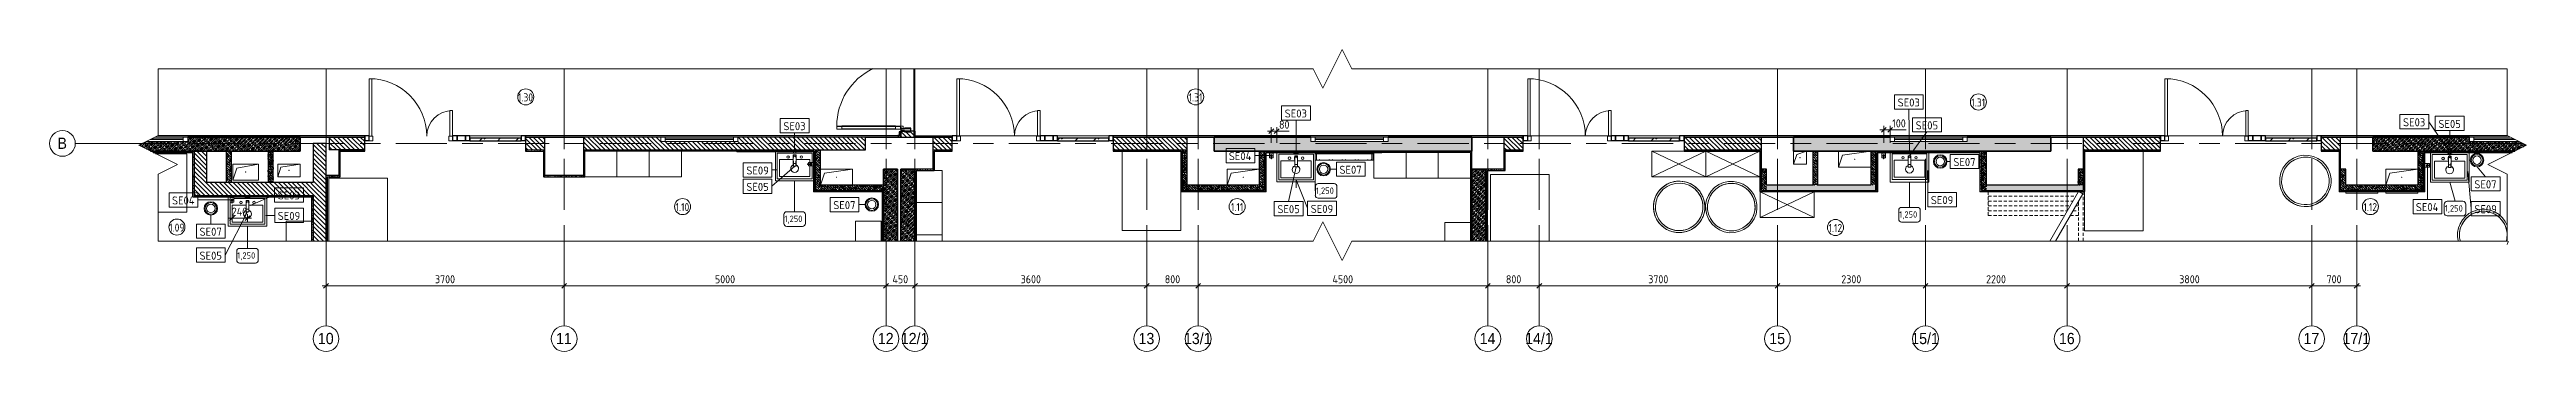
# Model space of a CAD drawing. Header units: millimetres. Extents: x 3991 to 282775, y -8553 to 29560.
# Drawn here: x 48212 to 86695, y 4562 to 9263 of the extents above; entities that cross this region are included whole.
import ezdxf

# ---------------------------------------------------------------- set-up
doc = ezdxf.new("R2010")
doc.units = ezdxf.units.MM
doc.linetypes.add('200_ШТРИХ__ш1_п0_6_', pattern=[80, 50, -30])
doc.linetypes.add('Осевая', pattern=[1587.5, 317.5, -238.125, 793.75, -238.125])
for name, color, linetype, lineweight, true_color in [('0-1', 7, 'Continuous', 9, 0x4994b4), ('A-GENM-1', 7, 'Continuous', 9, 0x4994b4), ('A-WALL-1', 7, 'Continuous', 25, 0x3c3c3c), ('A-WALL-2', 7, 'Continuous', 35, 0x3c3c3c), ('A-WALL-FNSH-1', 7, 'Continuous', 15, 0x3c3c3c), ('I-FURN-3', 7, 'Continuous', 9, 0xffffff), ('P-SANR-FIXT-1', 7, 'Continuous', 15, 0x4994b4), ('P-SANR-FIXT-2', 7, 'Continuous', 9, 0x4994b4)]:
    doc.layers.add(name, color=color, linetype=linetype, lineweight=lineweight, true_color=true_color)
for name, color, linetype, lineweight in [('A-ANNO-DIMS', 7, 'Continuous', 9), ('A-ANNO-DIMS-50', 7, 'Continuous', 9), ('A-AREA-IDEN', 7, 'Continuous', 9), ('A-DETL-GENF', 7, 'Continuous', 9), ('A-DOOR', 7, 'Continuous', 9), ('A-DOOR-1', 7, 'Continuous', 15), ('A-DOOR-2', 7, '200_ШТРИХ__ш1_п0_6_', 9), ('A-DOOR-FRAM', 7, 'Continuous', 15), ('A-GENM', 7, 'Continuous', 9), ('A-GLAZ', 7, 'Continuous', 9), ('A-GLAZ-1', 7, 'Continuous', 15), ('A-GLAZ-CURT', 7, 'Continuous', 9), ('A-GLAZ-CURT-1', 7, 'Continuous', 25), ('A-GLAZ-CWMG', 7, 'Continuous', 9), ('A-GLAZ-CWMG-1', 7, 'Continuous', 25), ('A-WALL', 7, 'Continuous', 9), ('I-FURN', 7, 'Continuous', 9), ('I-FURN-IDEN', 7, 'Continuous', 9), ('I-WALL', 7, 'Continuous', 9), ('P-SANR-FIXT-IDEN', 7, 'Continuous', 9), ('Оси', 7, 'Continuous', 9), ('Оси-1', 7, 'Continuous', 20), ('Оси-2', 7, 'Осевая', 9)]:
    doc.layers.add(name, color=color, linetype=linetype, lineweight=lineweight)
doc.styles.add('Arial', font='arial.ttf', dxfattribs={"width": 0.9, "height": 175})
doc.styles.add('GOST Common', font='GOST_Common.ttf', dxfattribs={"height": 100})
doc.styles.add('GOST Common_1', font='GOST_Common.ttf', dxfattribs={"height": 125})
doc.styles.add('GOST Common_2', font='GOST_Common.ttf', dxfattribs={"width": 0.9, "height": 125})
doc.styles.add('ISOCPEUR', font='isocpeur.ttf', dxfattribs={"width": 0.9, "height": 125})
doc.dimstyles.new('ISO-2_5_0_9К_БОЛЬШОЙ', dxfattribs={"dimscale": 304.8, "dimtxt": 124.497647, "dimasz": 0.246063, "dimexe": 0.19685, "dimexo": 0.492126, "dimgap": 0, "dimtad": 1, "dimdec": 0, "dimrnd": 10, "dimzin": 0, "dimdsep": 46, "dimtxsty": 'ISOCPEUR', "dimblk1": 'OBLIQUE', "dimblk2": 'OBLIQUE', "dimsah": 1, "dimcen": 0.09, "dimdle": 0.19685, "dimazin": 0, "dimtfac": 1, "dimtdec": 4, "dimtix": 1, "dimtmove": 0, "dimatfit": 3, "dimfxl": 1, "dimtvp": 1, "dimtolj": 1, "dimtzin": 0, "dimarcsym": 2})
doc.dimstyles.new('ISO-2_5_0_9К_БОЛЬШОЙ_2', dxfattribs={"dimscale": 304.8, "dimtxt": 124.497647, "dimasz": 0.246063, "dimexe": 0.19685, "dimexo": 0.492126, "dimgap": 0, "dimtad": 1, "dimdec": 0, "dimrnd": 10, "dimzin": 0, "dimdsep": 46, "dimtxsty": 'ISOCPEUR', "dimblk1": 'OBLIQUE', "dimblk2": 'OBLIQUE', "dimsah": 1, "dimcen": 0.09, "dimdle": 0.19685, "dimazin": 0, "dimtfac": 1, "dimtdec": 4, "dimtix": 1, "dimtmove": 1, "dimatfit": 3, "dimfxl": 1, "dimtvp": 1, "dimtolj": 1, "dimtzin": 0, "dimarcsym": 2})
pattern_1 = [(45, (22897.75, 0), (-28.51196, 28.51196), []), (45, (22926.263, 0), (-28.51196, 28.51196), [50.403, -10.081, 1.676, -8.404])]
pattern_2 = [(135, (22897.75, 0), (-35.35534, -35.35534), [])]
pattern_3 = [(135, (22897.75, 0), (-37.717076, -37.717076), [53.34, -8.89, 1.778, -8.89]), (135, (22897.75, 37.694), (-37.717076, -37.717076), []), (50, (22897.75, 0), (63.763904, -5.57885), [6.667, -73.342]), (355, (22897.75, 0), (-12.334876, 66.869514), [5.334, -58.674]), (100.451, (22903.065, -0.465), (51.43036, 61.29098), [5.667, -62.332]), (46.184, (22897.75, 17.78), (94.87722, -14.71484), [10.001, -110.014]), (96.636, (22905.66, 16.55), (83.09115, 86.5993), [8.5, -93.497]), (351.184, (22897.75, 17.78), (83.09204, 86.59928), [8.001, -88.011]), (21, (22906.64, 13.335), (53.064487, -35.792726), [6.667, -73.342]), (326, (22906.64, 13.335), (21.63066, 64.46546), [5.334, -58.674]), (71.451, (22911.06, 10.35), (74.69646, 28.67237), [5.667, -62.332]), (37.5, (22897.75, 0), (1.080413, 29.594271), [1.676, -56.286, 1.676, -57.887, -58.896]), (37.5, (22897.75, 0), (1.080413, 29.594271), [-117.526, 1.676, -57.22]), (7.5, (22897.75, 0), (23.386368, 35.063507), [1.676, -32.283, 1.676, -54.953, -22.447]), (7.5, (22897.75, 0), (23.386368, 35.063507), [-90.589, 1.676, -20.771]), (327.5, (22877.926, 0), (47.456567, -2.005468), [1.676, -20.549, 1.676, -67.666, -92.011]), (327.5, (22877.926, 0), (47.456567, -2.005468), [-91.567, 1.676, -90.335]), (317.5, (22869.036, 0), (51.844948, 8.89904), [1.676, -27.216, 1.676, -44.374, -65.341]), (317.5, (22869.036, 0), (51.844948, 8.89904), [-74.943, 1.676, -63.665])]
pattern_4 = [(0, (22897.75, 0), (60.96, 15.24), [5.029, -40.691, 5.029, -40.691, -243.84]), (0, (22897.75, 0), (60.96, 15.24), [-91.44, 5.029, -86.411, 5.029, -40.691, -106.68]), (0, (22897.75, 0), (60.96, 15.24), [-228.6, 5.029, -25.451, 5.029, -71.171]), (120, (22920.61, 7.62), (-43.678227, 45.1729086), [5.029, -40.691, 5.029, -40.691, -243.84]), (120, (22920.61, 7.62), (-43.678227, 45.1729086), [-91.44, 5.029, -86.411, 5.029, -40.691, -106.68]), (120, (22920.61, 7.62), (-43.678227, 45.1729086), [-228.6, 5.029, -25.451, 5.029, -71.171]), (240, (22928.23, 38.1), (-17.281773, -60.4129086), [5.029, -40.691, 5.029, -40.691, -243.84]), (240, (22928.23, 38.1), (-17.281773, -60.4129086), [-91.44, 5.029, -86.411, 5.029, -40.691, -106.68]), (240, (22928.23, 38.1), (-17.281773, -60.4129086), [-228.6, 5.029, -25.451, 5.029, -71.171])]

msp = doc.modelspace()

# ---------------------------------------------------------------- texts
at = {"layer": 'A-AREA-IDEN', "char_height": 125, "attachment_point": 1, "style": 'GOST Common_2'}
for s, insert, width in [('1.30', (55489.2, 8579.1), 303.038), ('1.31', (65909.7, 8579.1), 274.177), ('1.31', (78070.6, 8499.8), 274.177), ('1.09', (50070.3, 6553.4), 303.038), ('1.10', (57938.2, 6871.4), 274.177), ('1.11', (66566.3, 6871.4), 245.316), ('1.12', (75850.6, 6546.4), 274.177), ('1.12', (84161.1, 6871.4), 274.177)]:
    msp.add_mtext(s, dxfattribs=dict(at, insert=insert, width=width))
at = {"layer": 'I-FURN-IDEN', "char_height": 100, "width": 368.776, "attachment_point": 1, "style": 'GOST Common'}
for insert in [(67886.1, 7115), (59628.7, 6676.4), (76949.8, 6744.3), (85426, 6840.2), (51127.9, 6106.1)]:
    msp.add_mtext('1,250', dxfattribs=dict(at, insert=insert))
at = {"layer": 'P-SANR-FIXT-IDEN', "char_height": 125, "attachment_point": 1, "style": 'GOST Common_1'}
for s, insert, width in [('SE03', (76925, 8499.8), 444.937), ('SE03', (59612.6, 8130.8), 444.937), ('SE03', (67402.2, 8328.7), 444.937), ('SE05', (77205.4, 8144), 444.937), ('SE03', (84777.4, 8191.7), 444.937), ('SE05', (85326.7, 8166.7), 444.937), ('SE09', (59037.5, 7441.5), 444.937), ('SE04', (66533.7, 7664.9), 456.962), ('SE07', (68252.3, 7452.8), 444.937), ('SE07', (77790.2, 7572.8), 444.937), ('SE04', (50114.2, 6974.9), 456.962), ('SE03', (51756.9, 7052.9), 444.937), ('SE05', (59037, 7186.9), 444.937), ('SE09', (77440.5, 6979.9), 444.937), ('SE07', (85885.1, 7226.3), 444.937), ('SE09', (51757.4, 6734.6), 444.937), ('SE07', (60388, 6902.8), 444.937), ('SE05', (67288.1, 6839.7), 444.937), ('SE09', (67806.2, 6844.3), 444.937), ('SE04', (84976.1, 6871.5), 456.962), ('SE09', (85885.1, 6839.5), 444.937), ('SE07', (50542.1, 6488.7), 444.937), ('SE05', (50542.1, 6116.7), 444.937)]:
    msp.add_mtext(s, dxfattribs=dict(at, insert=insert, width=width))
at = {"layer": 'Оси', "char_height": 175, "attachment_point": 1, "style": 'Arial'}
for s, insert, width in [('\\fArial|b0|i0|c204|p34|;\\W.9;В', (48335.3, 7890.5), 180.38), ('10', (52381.4, 4851.9), 303.038), ('11', (56081.4, 4851.9), 303.038), ('12', (61081.4, 4851.9), 303.038), ('12/1', (61437.6, 4851.9), 530.316), ('13', (65131.4, 4851.9), 303.038), ('13/1', (65837.6, 4851.9), 530.316), ('14', (70431.4, 4851.9), 303.038), ('14/1', (71137.6, 4851.9), 530.316), ('15', (74931.4, 4851.9), 303.038), ('15/1', (77137.6, 4851.9), 530.316), ('16', (79431.4, 4851.9), 303.038), ('17', (83231.4, 4851.9), 303.038), ('17/1', (83837.6, 4851.9), 530.316)]:
    msp.add_mtext(s, dxfattribs=dict(at, insert=insert, width=width))

# ---------------------------------------------------------------- blocks, each defined once
blk = doc.blocks.new('DOR__перегородка__Прямоугольная - ТП-3_ Вн_ДПГ_6820х3300h-19315679-Фрагмент 1_5')
at = {"layer": 'A-DOOR-2'}
for p, q in [((6445, 1474), (6816, 1474)), ((6445, 1474), (6445, 288)), ((6520, 1474), (6520, 244)), ((6595, 1474), (6595, 201)), ((6670, 1474), (6670, 158)), ((6745, 1474), (6745, 114)), ((6046, 75), (6663, 75)), ((6046, 0), (6816, 0)), ((6445, 201), (6445, 75)), ((6520, 158), (6520, 75)), ((6595, 114), (6595, 75)), ((6813, 75), (6816, 75))]:
    blk.add_line(p, q, dxfattribs=at)
at = {"layer": 'A-DOOR-FRAM'}
for p, q in [((6046, 518), (6816, 73)), ((6781, 7), (6046, 431)), ((6816, 67), (6781, 7))]:
    blk.add_line(p, q, dxfattribs=at)
blk = doc.blocks.new('Прямоугольный импост - Импост структурный с накладкой - 160мм Темный-31239214-Фрагмент 1_5')
at = {"layer": 'A-GLAZ-CWMG-1'}
for p, q in [((-50, 0), (-50, 17)), ((-50, 17), (0, 17)), ((-40, 0), (-50, 0)), ((-40, -40), (-40, 0)), ((0, 0), (-10, 0)), ((-10, 0), (-10, -40)), ((0, 17), (0, 0)), ((-50, -140), (-50, -40)), ((-50, -40), (-40, -40)), ((0, -140), (-50, -140)), ((-10, -40), (0, -40)), ((0, -40), (0, -140))]:
    blk.add_line(p, q, dxfattribs=at)
blk = doc.blocks.new('Дверь_Витражная_остекление_ - ДВН_ДАО_Главный вход_1800 в свету 5-32258809-Фрагмент 1_5')
at = {"layer": 'A-DETL-GENF'}
for p, q in [((988.5, -932.5), (988.5, -100)), ((997.5, -1012.5), (997.5, -20)), ((997.5, -20), (997.5, -1012.5)), ((1042.5, -100), (997.5, -100)), ((1032.5, -932.5), (1032.5, -100)), ((1042.5, -1012.5), (1042.5, -20)), ((1042.5, -1012.5), (1042.5, -20)), ((1042.5, -932.5), (997.5, -932.5)), ((1042.5, -1012.5), (997.5, -1012.5)), ((997.5, -1012.5), (1042.5, -1012.5))]:
    blk.add_line(p, q, dxfattribs=at)
at = {"layer": 'A-DOOR'}
blk.add_line((992.5, -1012.5), (992.5, -20), dxfattribs=at)
blk.add_arc((992.5, -20), 992.5, 205.72017, 270, dxfattribs=at)
at = {"layer": 'A-DOOR-1'}
for p, q in [((992.5, 20), (1032.5, 20)), ((992.5, -20), (992.5, 20)), ((1042.5, -20), (992.5, -20)), ((1042.5, -17), (1042.5, -20))]:
    blk.add_line(p, q, dxfattribs=at)
blk = doc.blocks.new('Прямоугольный импост - Импост структурный с накладкой - 160мм Темный-31915521-Фрагмент 1_5')
at = {"layer": 'A-GLAZ-CWMG-1'}
for p, q in [((-25, 0), (-25, 17)), ((-25, 17), (25, 17)), ((-15, 0), (-25, 0)), ((-15, -40), (-15, 0)), ((25, 0), (15, 0)), ((15, 0), (15, -40)), ((25, 17), (25, 0)), ((-25, -140), (-25, -40)), ((-25, -40), (-15, -40)), ((25, -140), (-25, -140)), ((15, -40), (25, -40)), ((25, -40), (25, -140))]:
    blk.add_line(p, q, dxfattribs=at)
blk = doc.blocks.new('GM_Отверстие прямоугольное _в плите_ - Отверстие-21608348-Фрагмент 1_5')
at = {"layer": 'A-GENM'}
for p, q in [((-250, 125), (250, 125)), ((250, 125), (-250, 125)), ((-250, -125), (-187, 62)), ((-187, 62), (250, 125)), ((250, 125), (250, -125)), ((250, -125), (250, 125))]:
    blk.add_line(p, q, dxfattribs=at)
for start, end in [(360, 180), (180, 360)]:
    blk.add_arc((0, 0), 2.5, start, end, dxfattribs=at)
blk = doc.blocks.new('GM_Отверстие прямоугольное _в плите_ - Отверстие-V42-Фрагмент 1_5')
at = {"layer": 'A-GENM'}
for p, q in [((-250, -125), (-250, 125)), ((-250, 125), (250, 125)), ((250, 125), (-250, 125)), ((-250, 125), (-250, -125)), ((-250, -125), (-187, 62)), ((-187, 62), (250, 125))]:
    blk.add_line(p, q, dxfattribs=at)
for start, end in [(360, 180), (180, 360)]:
    blk.add_arc((0, 0), 2.5, start, end, dxfattribs=at)
blk = doc.blocks.new('GM_Отверстие прямоугольное _в плите_ - Отверстие-V43-Фрагмент 1_5')
at = {"layer": 'A-GENM'}
for p, q in [((-250, -125), (-250, 125)), ((-250, 125), (-250, -125)), ((-250, -125), (-187, 62)), ((-187, 62), (250, 125)), ((250, -125), (-250, -125)), ((-250, -125), (250, -125))]:
    blk.add_line(p, q, dxfattribs=at)
for start, end in [(360, 180), (180, 360)]:
    blk.add_arc((0, 0), 2.5, start, end, dxfattribs=at)
blk = doc.blocks.new('GM_Отверстие прямоугольное _в плите_ - Отверстие-21604341-Фрагмент 1_5')
at = {"layer": 'A-GENM'}
for p, q in [((-100, -100), (-100, 100)), ((-100, 100), (-100, -100)), ((-100, -100), (-50, 50)), ((-50, 50), (100, 100)), ((100, 100), (100, -100)), ((100, -100), (100, 100)), ((100, -100), (-100, -100)), ((-100, -100), (100, -100))]:
    blk.add_line(p, q, dxfattribs=at)
for start, end in [(360, 180), (180, 360)]:
    blk.add_arc((0, 0), 2.5, start, end, dxfattribs=at)
blk = doc.blocks.new('GM_Отверстие прямоугольное _в плите_ - Отверстие-21981599-Фрагмент 1_5')
at = {"layer": 'A-GENM'}
for p, q in [((-175, -100), (-175, 100)), ((-175, 100), (175, 100)), ((175, 100), (-175, 100)), ((-175, 100), (-175, -100)), ((-175, -100), (-125, 50)), ((-125, 50), (175, 100)), ((175, 100), (175, -100)), ((175, -100), (175, 100)), ((175, -100), (-175, -100)), ((-175, -100), (175, -100))]:
    blk.add_line(p, q, dxfattribs=at)
for start, end in [(360, 180), (180, 360)]:
    blk.add_arc((0, 0), 2.5, start, end, dxfattribs=at)
blk = doc.blocks.new('GM_Отверстие прямоугольное _в плите_ - Отверстие-21608683-Фрагмент 1_5')
at = {"layer": 'A-GENM'}
for p, q in [((-200, -125), (-200, 125)), ((-200, 125), (200, 125)), ((200, 125), (-200, 125)), ((-200, 125), (-200, -125)), ((-200, -125), (-138, 62)), ((-138, 62), (200, 125)), ((200, 125), (200, -125)), ((200, -125), (200, 125)), ((200, -125), (-200, -125)), ((-200, -125), (200, -125))]:
    blk.add_line(p, q, dxfattribs=at)
for start, end in [(360, 180), (180, 360)]:
    blk.add_arc((0, 0), 2.5, start, end, dxfattribs=at)
blk = doc.blocks.new('ПУФ - 1_53-25461062-Фрагмент 1_5')
at = {"layer": 'I-FURN'}
for radius, start, end in [(400, 360, 180), (400, 100, 110), (400, 80, 100), (400, 50, 80), (400, 170, 180), (400, 180, 360), (400, 180, 220), (400, 160, 170), (400, 150, 160), (370, 0, 180), (370, 158.8235, 180), (370, 180, 360), (370, 180, 360), (400, 140, 150), (370, 148.2353, 158.8235), (370, 360, 148.2353), (400, 130, 140), (400, 120, 130), (400, 110, 120), (400, 20, 50), (400, 0, 20), (400, 220, 230), (400, 230, 240), (400, 240, 280), (400, 280, 290), (400, 290, 300), (400, 300, 310), (400, 310, 320), (400, 320, 340), (400, 340, 360)]:
    blk.add_arc((0, 0), radius, start, end, dxfattribs=at)
blk = doc.blocks.new('ПУФ - 1_53-25461890-Фрагмент 1_5')
at = {"layer": 'I-FURN'}
for radius, start, end in [(400, 0, 180), (400, 0, 180), (400, 180, 360), (400, 180, 0), (370, 0, 180), (370, 0, 180), (370, 180, 349.4118), (370, 180, 0), (370, 349.4118, 360)]:
    blk.add_arc((0, 0), radius, start, end, dxfattribs=at)
blk = doc.blocks.new('ПУФ - 1_53-V44-Фрагмент 1_5')
at = {"layer": 'I-FURN'}
for radius, start, end in [(400, 153.9177, 161.4971), (400, 153.9177, 161.4971), (370, 160.3474, 180), (370, 160.3474, 180), (370, 180, 360), (370, 180, 201.1765), (370, 201.1765, 360), (370, 360, 10.3083), (370, 0, 10.3083), (400, 360, 9.1706), (400, 0, 9.1706), (400, 196.8048, 360), (400, 196.8048, 360)]:
    blk.add_arc((0, 0), radius, start, end, dxfattribs=at)
blk = doc.blocks.new('ПУФ - 1_53-V45-Фрагмент 1_5')
at = {"layer": 'I-FURN'}
for radius, start, end in [(400, 360, 180), (400, 40, 180), (400, 180, 360), (370, 360, 180), (370, 0, 180), (370, 180, 360), (370, 180, 360), (400, 30, 40), (400, 0, 30), (400, 180, 360)]:
    blk.add_arc((0, 0), radius, start, end, dxfattribs=at)
blk = doc.blocks.new('Стол базовый прямоугольный - 1_290-25520344-Фрагмент 1_5')
at = {"layer": 'I-FURN'}
for p, q in [((617, 455), (130, 455)), ((617, -455), (617, 455)), ((167, -455), (617, -455))]:
    blk.add_line(p, q, dxfattribs=at)
blk = doc.blocks.new('Стол базовый прямоугольный - 1_290-V46-Фрагмент 1_5')
at = {"layer": 'I-FURN'}
for p, q in [((617, 455), (-363, 455)), ((617, -455), (617, 455)), ((-363, -455), (617, -455))]:
    blk.add_line(p, q, dxfattribs=at)
blk = doc.blocks.new('Стол базовый прямоугольный - 1_290-V47-Фрагмент 1_5')
at = {"layer": 'I-FURN'}
for p, q in [((617, 455), (-618, 455)), ((-618, 455), (-618, -455)), ((-618, -455), (-13, -455))]:
    blk.add_line(p, q, dxfattribs=at)
blk = doc.blocks.new('Стол базовый прямоугольный - 1_290-V48-Фрагмент 1_5')
at = {"layer": 'I-FURN'}
for p, q in [((617, 455), (-421, 455)), ((617, -455), (617, 455)), ((-421, -455), (617, -455))]:
    blk.add_line(p, q, dxfattribs=at)
blk = doc.blocks.new('Стол базовый прямоугольный - 1_290-V49-Фрагмент 1_5')
at = {"layer": 'I-FURN'}
for p, q in [((-7, 455), (-618, 455)), ((-618, 455), (-618, -455)), ((617, -455), (617, 455)), ((-618, -455), (617, -455))]:
    blk.add_line(p, q, dxfattribs=at)
blk = doc.blocks.new('Шкаф параметрический - 1_34-25540996-Фрагмент 1_5')
at = {"layer": 'I-FURN'}
for p, q in [((0, 0), (840, 400)), ((0, 400), (840, 0)), ((840, 400), (0, 400)), ((0, 400), (0, 0)), ((0, 0), (0, 400)), ((0, 400), (840, 400)), ((840, 0), (840, 400)), ((840, 400), (840, 0)), ((0, 0), (840, 0)), ((840, 0), (0, 0))]:
    blk.add_line(p, q, dxfattribs=at)
blk = doc.blocks.new('Мойка кухонная - Раковина Roca Victoria-N Unik 600х460 мм-30768662-Фрагмент 1_5')
at = {"layer": 'P-SANR-FIXT-2'}
for p, q in [((270, 0), (-270, 0)), ((-270, 0), (-270, -400)), ((-21, -102), (-237, -102)), ((-237, -102), (-237, -366)), ((-237, -366), (236, -366)), ((236, -102), (21, -102)), ((236, -366), (236, -102)), ((270, -400), (270, 0)), ((-270, -400), (270, -400))]:
    blk.add_line(p, q, dxfattribs=at)
for centre, radius, start, end in [((-102, -62), 19, 90, 180), ((-102, -62), 19, 180, 270), ((-102, -62), 19, 360, 90), ((-102, -62), 19.1, 270, 360), ((0, -241), 60.5, 110.3588, 180), ((0, -241), 60.5, 180, 360), ((0, -241), 60.5, 109.1471, 110.1726), ((0, -62), 19, 128.1571, 140.5071), ((0, -62), 19, 39.501, 51.7473), ((0, -241), 60.5, 69.8235, 70.5227), ((0, -241), 60.5, 360, 69.6373), ((102, -62), 19.1, 360, 180), ((102, -62), 19.1, 180, 360)]:
    blk.add_arc(centre, radius, start, end, dxfattribs=at)
blk = doc.blocks.new('Зеркало обычное - Доска 2-32858921-Фрагмент 1_5')
at = {"layer": 'I-FURN-3'}
h = blk.add_hatch(dxfattribs=at)
h.set_pattern_fill('FP_33', color=256, style=0, pattern_type=2)
h.set_pattern_definition([(45, (50, 50), (-200, 0), [141.42, -141.42]), (45, (100, 50), (-200, 0), [70.71, -212.13]), (45, (50, 100), (-200, 0), [70.71, -212.13])])
h.paths.add_polyline_path([(-430, -40), (430, -40), (430, 60), (-430, 60)])
at = {"layer": 'I-FURN'}
for p, q in [((450, 60), (-450, 60)), ((-450, 60), (-450, -40)), ((-450, -40), (-450, 60)), ((-450, 60), (-430, 60)), ((430, 60), (-430, 60)), ((-430, 60), (-430, -40)), ((-430, -40), (-430, 60)), ((-430, 60), (430, 60)), ((-430, 60), (430, 60)), ((430, 60), (-430, 60)), ((-430, 60), (430, 60)), ((-430, -40), (-430, 60)), ((-430, -40), (-430, 60)), ((430, -40), (430, 60)), ((430, 60), (430, -40)), ((430, 60), (450, 60)), ((430, 60), (430, -40)), ((430, -40), (430, 60)), ((450, -40), (450, 60)), ((450, 60), (450, -40)), ((-450, -40), (450, -40)), ((-430, -40), (-450, -40)), ((-430, -40), (430, -40)), ((430, -40), (-430, -40)), ((430, -40), (-430, -40)), ((-430, -40), (430, -40)), ((430, -40), (-430, -40)), ((450, -40), (430, -40))]:
    blk.add_line(p, q, dxfattribs=at)
blk = doc.blocks.new('Мойка кухонная - Раковина Roca Victoria-N Unik 600х460 мм-V50-Фрагмент 1_5')
at = {"layer": 'P-SANR-FIXT-2'}
for p, q in [((270, 0), (-270, 0)), ((-270, 0), (-270, -400)), ((-21, -102), (-237, -102)), ((-237, -102), (-237, -366)), ((-237, -366), (236, -366)), ((236, -102), (21, -102)), ((236, -366), (236, -102)), ((270, -400), (270, 0)), ((-270, -400), (270, -400))]:
    blk.add_line(p, q, dxfattribs=at)
for centre, radius, start, end in [((-102, -62), 19, 90, 180), ((-102, -62), 19, 180, 270), ((-102, -62), 19, 360, 90), ((-102, -62), 19.1, 270, 360), ((0, -241), 60.5, 109.1796, 180), ((0, -241), 60.5, 180, 360), ((0, -241), 60.5, 360, 70.8162), ((102, -62), 19.1, 360, 180), ((102, -62), 19.1, 180, 360)]:
    blk.add_arc(centre, radius, start, end, dxfattribs=at)
blk = doc.blocks.new('Мойка кухонная - Раковина Roca Victoria-N Unik 600х460 мм-V52-Фрагмент 1_5')
at = {"layer": 'P-SANR-FIXT-2'}
for p, q in [((270, 0), (-270, 0)), ((-270, 0), (-270, -400)), ((-21, -102), (-237, -102)), ((-237, -102), (-237, -366)), ((-237, -366), (236, -366)), ((236, -102), (21, -102)), ((236, -366), (236, -102)), ((270, -400), (270, 0)), ((-270, -400), (270, -400))]:
    blk.add_line(p, q, dxfattribs=at)
for centre, radius, start, end in [((-102, -62), 19, 90, 180), ((-102, -62), 19, 180, 270), ((-102, -62), 19, 360, 90), ((-102, -62), 19.1, 270, 360), ((0, -241), 60.5, 110.3552, 180), ((0, -241), 60.5, 180, 360), ((0, -241), 60.5, 109.1499, 110.1753), ((0, -62), 19, 30.8434, 34.6789), ((0, -241), 60.5, 69.8208, 70.6673), ((0, -241), 60.5, 360, 69.6409), ((102, -62), 19.1, 360, 180), ((102, -62), 19.1, 180, 360)]:
    blk.add_arc(centre, radius, start, end, dxfattribs=at)
blk = doc.blocks.new('Мойка кухонная - Раковина Roca Victoria-N Unik 600х460 мм-V53-Фрагмент 1_5')
at = {"layer": 'P-SANR-FIXT-2'}
for p, q in [((270, 0), (-270, 0)), ((-270, 0), (-270, -400)), ((-21, -102), (-237, -102)), ((-237, -102), (-237, -366)), ((-237, -366), (236, -366)), ((236, -102), (21, -102)), ((236, -145), (236, -102)), ((236, -366), (236, -200)), ((270, -145), (270, 0)), ((270, -400), (270, -200)), ((-270, -400), (270, -400))]:
    blk.add_line(p, q, dxfattribs=at)
for centre, radius, start, end in [((-102, -62), 19, 90, 180), ((-102, -62), 19, 180, 270), ((-102, -62), 19, 360, 90), ((-102, -62), 19.1, 270, 360), ((0, -241), 60.5, 110.3429, 180), ((0, -241), 60.5, 180, 360), ((0, -241), 60.5, 109.1594, 110.1848), ((0, -62), 19, 166.917, 168.8592), ((0, -62), 19, 10.241, 13.0774), ((0, -241), 60.5, 69.8113, 70.8364), ((0, -241), 60.5, 360, 69.6532), ((102, -62), 19.1, 360, 180), ((102, -62), 19.1, 180, 360)]:
    blk.add_arc(centre, radius, start, end, dxfattribs=at)
blk = doc.blocks.new('Мойка кухонная - Раковина Roca Victoria-N Unik 600х460 мм-V54-Фрагмент 1_5')
at = {"layer": 'P-SANR-FIXT-2'}
for p, q in [((-269, 0), (-270, 0)), ((-270, 0), (-270, -400)), ((-21, -102), (-237, -102)), ((-237, -102), (-237, -366)), ((-237, -366), (236, -366)), ((270, 0), (-214, 0)), ((236, -102), (21, -102)), ((236, -366), (236, -102)), ((270, -400), (270, 0)), ((-270, -400), (270, -400))]:
    blk.add_line(p, q, dxfattribs=at)
for centre, radius, start, end in [((-102, -62), 19, 90, 180), ((-102, -62), 19, 180, 270), ((-102, -62), 19, 360, 90), ((-102, -62), 19.1, 270, 360), ((0, -241), 60.5, 109.1768, 180), ((0, -241), 60.5, 180, 360), ((0, -241), 60.5, 360, 70.819), ((102, -62), 19.1, 360, 180), ((102, -62), 19.1, 180, 360)]:
    blk.add_arc(centre, radius, start, end, dxfattribs=at)
blk = doc.blocks.new('мусорная корзина - Round_ Metal-30590745-Фрагмент 1_5')
at = {"layer": 'P-SANR-FIXT-1'}
for radius, start, end in [(105, 0, 180), (105, 180, 360), (90, 360, 180), (90, 180, 360), (65, 0, 180), (65, 180, 360)]:
    blk.add_arc((0, 0), radius, start, end, dxfattribs=at)
blk = doc.blocks.new('сифон - Для раковины-30649612-Фрагмент 1_5')
at = {"layer": 'P-SANR-FIXT-1'}
for p, q in [((231, 20), (214, 20)), ((233, 40), (231, 40)), ((231, -40), (231, 40)), ((214, -20), (231, -20)), ((231, -40), (233, -40))]:
    blk.add_line(p, q, dxfattribs=at)
blk = doc.blocks.new('смеситель для раковины - Default-30607276-Фрагмент 1_5')
at = {"layer": '0-1'}
for p, q in [((-22, -16), (-23, -3)), ((-19, -8), (-20, -10)), ((-20, -97), (-20, -110)), ((-20, -112), (20, -112)), ((-20, -152), (20, -152)), ((20, -110), (20, -97)), ((23, -3), (22, -16))]:
    blk.add_line(p, q, dxfattribs=at)
at = {"layer": '0-1', "flags": 128}
for points in [[(12, 0), (16, -4), (19, -9), (21, -14), (21, -16)], [(-20, -11), (-21, -13), (-21, -15)], [(-21, -22), (-21, -24), (-21, -63), (-21, -93)], [(-21, -151), (-21, -150), (-21, -149), (-21, -148), (-21, -147), (-21, -145), (-21, -135), (-21, -93)], [(21, -146), (21, -148), (21, -149), (21, -150), (21, -150), (21, -151), (20, -151), (20, -152), (20, -152), (20, -152)], [(21, -17), (21, -26), (21, -77), (21, -111)], [(21, -151), (21, -150), (21, -149), (21, -147), (21, -146), (21, -130), (21, -63), (21, -88)]]:
    blk.add_lwpolyline(points, dxfattribs=at)
at = {"layer": 'P-SANR-FIXT-1'}
for p, q in [((-21, -152), (-21, 23)), ((-21, 23), (21, 23)), ((21, 23), (21, -152)), ((-23, -1), (-23, 0)), ((21, -152), (-21, -152)), ((-20, -112), (-20, -144)), ((20, -109), (20, -111)), ((20, -144), (20, -112)), ((20, -114), (20, -116)), ((20, -126), (20, -131)), ((20, -134), (20, -137)), ((20, -141), (20, -143)), ((23, 0), (23, -1)), ((23, -1), (23, -5))]:
    blk.add_line(p, q, dxfattribs=at)
at = {"layer": 'P-SANR-FIXT-1', "flags": 128}
for points in [[(-5, 2), (-6, 2), (-10, 0)], [(3, 2), (2, 2), (-2, 2), (-3, 2)], [(-1, 4), (0, 4), (0, 4), (0, 4), (0, 4), (1, 4)], [(10, 0), (6, 2), (5, 2)], [(-21, -88), (-21, -139), (-21, -145), (-21, -150), (-21, -149), (-21, -144), (-21, -118), (-21, -68), (-21, -42), (-21, -17)], [(-20, -120), (-20, -111), (-20, -109)], [(-20, -138), (-20, -134), (-20, -126)], [(-12, -1), (-13, -2), (-16, -4)], [(16, -4), (13, -2), (12, -1)], [(20, -118), (20, -120), (20, -124)], [(21, -17), (21, -42), (21, -68), (21, -118), (21, -144), (21, -149), (21, -150), (21, -145), (21, -139), (21, -88)], [(22, -15), (22, -11), (22, -8), (22, -6), (23, -3), (23, -1)]]:
    blk.add_lwpolyline(points, dxfattribs=at)
at = {"layer": 'P-SANR-FIXT-1'}
for centre, major_axis, ratio, start_param, end_param in [((0, -17), (20.8, 0), 0.98634, 1.772369, 2.014602), ((0, -17), (18.5, 0), 0.986286, 1.529552, 1.612041), ((0, -17), (20.8, 0), 0.98634, 1.126997, 1.369237), ((0, -17), (20.8, 0), 0.98634, 2.841808, 2.987825), ((0, -17), (20.8, 0), 0.98634, 3.193059, 3.245131), ((-20, -110), (0.5, 0.002), 0.095848, 1.570429, 2.347364), ((0, -17), (20.8, 0), 0.98634, 0.153768, 0.299784), ((20, -110), (-0.5, 0.002), 0.095846, 3.935935, 4.712983), ((0, -17), (20.8, 0), 0.98634, 6.179646, 6.231719)]:
    blk.add_ellipse(centre, major_axis=major_axis, ratio=ratio, start_param=start_param, end_param=end_param, dxfattribs=at)
for points, knots in [([(-23, 0), (-23, 3), (-22, 6), (-20, 11), (-18, 15), (-15, 18), (-12, 20), (-8, 22), (-4, 23), (-2, 23), (2, 23), (6, 22), (10, 21), (13, 19), (15, 18), (17, 16), (19, 13), (22, 8), (23, 3), (23, 0)], [0, 0, 0, 0, 0.111111, 0.166667, 0.222222, 0.277778, 0.333333, 0.388889, 0.444444, 0.479167, 0.513889, 0.583333, 0.652778, 0.6875, 0.722222, 0.756944, 0.791667, 0.861111, 1, 1, 1, 1]), ([(11, 0), (11, 0), (10, 0), (9, 1), (7, 2), (3, 3), (-3, 3), (-7, 2), (-9, 1), (-11, 0), (-13, -2), (-15, -3), (-16, -4), (-17, -5), (-18, -7), (-20, -9), (-21, -12), (-21, -15), (-21, -16)], [0.3333333, 0.3333333, 0.3333333, 0.3333333, 0.3472222, 0.3611111, 0.3888889, 0.4444444, 0.5555556, 0.6111111, 0.6388889, 0.6666667, 0.7083333, 0.75, 0.7708333, 0.7916667, 0.8333333, 0.875, 0.9166667, 1, 1, 1, 1]), ([(-15, -3), (-15, -3), (-14, -2), (-13, 0), (-11, 1), (-10, 1)], [0.4875302, 0.4875302, 0.4875302, 0.4875302, 0.5, 0.6, 0.7, 0.7, 0.7, 0.7]), ([(-9, 2), (-9, 2), (-7, 3), (-4, 4), (-2, 4), (-1, 4)], [0.7162377, 0.7162377, 0.7162377, 0.7162377, 0.8, 0.9, 1, 1, 1, 1]), ([(-6, 1), (-5, 1), (-2, 2), (4, 2), (11, -1), (15, -5), (17, -7), (17, -8)], [-0.5890495, -0.5890495, -0.5890495, -0.5890495, -0.5555556, -0.4444444, -0.3333333, -0.2222222, -0.1898256, -0.1898256, -0.1898256, -0.1898256]), ([(-1, 3), (-1, 3), (-1, 3), (-1, 4), (-1, 4), (-1, 4), (-1, 4)], [0.1818182, 0.1818182, 0.1818182, 0.1818182, 0.3636364, 0.5454545, 0.7272727, 1, 1, 1, 1]), ([(1, 3), (1, 3), (1, 3), (1, 4), (1, 4), (1, 4), (1, 4)], [0.2272727, 0.2272727, 0.2272727, 0.2272727, 0.3636364, 0.5454545, 0.7272727, 1, 1, 1, 1]), ([(3, 4), (5, 3), (8, 3), (13, 0), (17, -4), (19, -8), (20, -11), (21, -13), (21, -14), (21, -14)], [0.0908638, 0.0908638, 0.0908638, 0.0908638, 0.2, 0.4, 0.6, 0.7, 0.8, 0.9, 0.9080467, 0.9080467, 0.9080467, 0.9080467]), ([(-23, -1), (-23, -2), (-23, -2), (-23, -4), (-23, -5), (-22, -6), (-22, -7), (-22, -8), (-22, -9), (-22, -10), (-22, -12), (-22, -14), (-22, -15)], [0, 0, 0, 0, 0.166667, 0.25, 0.333333, 0.416667, 0.5, 0.583333, 0.666667, 0.75, 0.833333, 1, 1, 1, 1]), ([(-22, -15), (-22, -16), (-22, -18), (-22, -23), (-22, -28), (-21, -33), (-21, -38), (-21, -43), (-21, -46), (-21, -49), (-21, -53), (-21, -56), (-21, -58), (-21, -60), (-21, -62), (-21, -64), (-21, -67), (-21, -70), (-21, -74), (-21, -77), (-21, -82), (-21, -86), (-21, -88)], [0, 0, 0, 0, 0.083333, 0.166667, 0.25, 0.333333, 0.416667, 0.458333, 0.5, 0.541667, 0.583333, 0.625, 0.645833, 0.666667, 0.6875, 0.708333, 0.75, 0.791667, 0.833333, 0.875, 0.916667, 1, 1, 1, 1]), ([(-21, -17), (-21, -16), (-21, -14), (-21, -12), (-20, -11), (-20, -9), (-19, -7), (-18, -5), (-17, -4), (-16, -4)], [0, 0, 0, 0, 0.1, 0.15, 0.2, 0.25, 0.3, 0.4, 0.4433431, 0.4433431, 0.4433431, 0.4433431]), ([(-21, -20), (-21, -17), (-20, -14), (-19, -11), (-18, -10)], [-1, -1, -1, -1, -0.8888889, -0.842663, -0.842663, -0.842663, -0.842663]), ([(-20, -11), (-20, -11), (-21, -13), (-21, -14), (-21, -15)], [0, 0, 0, 0, 0.4, 1, 1, 1, 1]), ([(-21, -18), (-21, -19), (-21, -21), (-21, -23), (-21, -25), (-21, -26), (-21, -28), (-21, -29), (-21, -30), (-21, -32), (-21, -33), (-21, -35), (-21, -35), (-21, -36), (-21, -36), (-21, -37), (-21, -38), (-21, -40), (-21, -41), (-21, -43), (-21, -44), (-21, -46), (-21, -49), (-21, -53), (-21, -61), (-21, -69), (-21, -77), (-20, -86), (-20, -93), (-20, -97)], [0, 0, 0, 0, 0.027778, 0.055556, 0.083333, 0.097222, 0.111111, 0.125, 0.138889, 0.166667, 0.194444, 0.208333, 0.215278, 0.222222, 0.229167, 0.236111, 0.25, 0.277778, 0.305556, 0.319444, 0.333333, 0.361111, 0.388889, 0.444444, 0.555556, 0.666667, 0.75, 0.833333, 1, 1, 1, 1]), ([(-20, -110), (-20, -110), (-20, -111), (-20, -112), (-20, -112), (-20, -112)], [0, 0, 0, 0, 0.2, 0.4, 0.5304452, 0.5304452, 0.5304452, 0.5304452]), ([(-20, -144), (-20, -145), (-20, -148), (-20, -151), (-20, -152), (-20, -152)], [0, 0, 0, 0, 0.2, 0.4, 0.5271653, 0.5271653, 0.5271653, 0.5271653]), ([(-20, -152), (-20, -152), (-20, -151), (-20, -150), (-20, -148), (-20, -147)], [0.5274141, 0.5274141, 0.5274141, 0.5274141, 0.6, 0.8, 0.9038771, 0.9038771, 0.9038771, 0.9038771]), ([(-17, -5), (-17, -6), (-18, -7), (-19, -8), (-19, -9)], [0.2222222, 0.2222222, 0.2222222, 0.2222222, 0.4444444, 0.7777778, 0.7777778, 0.7777778, 0.7777778]), ([(-17, -8), (-17, -7), (-16, -6), (-15, -5), (-14, -4)], [-0.81017436, -0.81017436, -0.81017436, -0.81017436, -0.77777778, -0.73140311, -0.73140311, -0.73140311, -0.73140311]), ([(-12, -3), (-12, -2), (-10, -1), (-9, 0), (-8, 0)], [-0.69972199, -0.69972199, -0.69972199, -0.69972199, -0.66666667, -0.62017928, -0.62017928, -0.62017928, -0.62017928]), ([(21, -16), (21, -16), (21, -15), (21, -14), (21, -13), (20, -12), (20, -11), (20, -11), (20, -10), (20, -10), (19, -9), (19, -8), (18, -6), (17, -5), (16, -4), (16, -4), (15, -3), (14, -2), (13, -1), (12, -1), (11, 0), (11, 0)], [0, 0, 0, 0, 0.0277778, 0.0555556, 0.0833333, 0.0972222, 0.1041667, 0.1111111, 0.1180556, 0.125, 0.1388889, 0.1666667, 0.1944444, 0.2083333, 0.2222222, 0.2361111, 0.25, 0.2777778, 0.3055556, 0.3194444, 0.3292744, 0.3292744, 0.3292744, 0.3292744]), ([(20, -11), (20, -10), (19, -8), (18, -6), (17, -5)], [0.0231952, 0.0231952, 0.0231952, 0.0231952, 0.4444444, 0.7777778, 0.7777778, 0.7777778, 0.7777778]), ([(18, -10), (19, -11), (20, -14), (21, -17), (21, -20)], [-0.1575276, -0.1575276, -0.1575276, -0.1575276, -0.1111111, 0, 0, 0, 0]), ([(21, -15), (21, -14), (21, -13), (20, -12), (20, -12)], [0, 0, 0, 0, 0.4444444, 0.7777778, 0.7777778, 0.7777778, 0.7777778]), ([(20, -97), (20, -91), (20, -82), (21, -70), (21, -60), (21, -53), (21, -47), (21, -45), (21, -44), (21, -42), (21, -40), (21, -38), (21, -36), (21, -35), (21, -34), (21, -33), (21, -31), (21, -30), (21, -29), (21, -28), (21, -27), (21, -26), (21, -23), (21, -20), (21, -18)], [0, 0, 0, 0, 0.222222, 0.333333, 0.444444, 0.583333, 0.618056, 0.652778, 0.670139, 0.6875, 0.722222, 0.756944, 0.774306, 0.782986, 0.791667, 0.826389, 0.84375, 0.861111, 0.878472, 0.887153, 0.895833, 0.913194, 0.930556, 1, 1, 1, 1]), ([(20, -112), (20, -112), (20, -112), (20, -111), (20, -110), (20, -110)], [0.4695252, 0.4695252, 0.4695252, 0.4695252, 0.6, 0.8, 1, 1, 1, 1]), ([(20, -152), (20, -152), (20, -152), (20, -151), (20, -150), (20, -148), (20, -146), (20, -145), (20, -144)], [0.4725879, 0.4725879, 0.4725879, 0.4725879, 0.5, 0.6, 0.7, 0.8, 0.9, 1, 1, 1, 1]), ([(20, -147), (20, -148), (20, -149), (20, -151), (20, -151), (20, -152), (20, -152)], [0.1, 0.1, 0.1, 0.1, 0.2, 0.3, 0.4, 0.4724791, 0.4724791, 0.4724791, 0.4724791]), ([(21, -88), (21, -85), (21, -81), (21, -74), (21, -70), (21, -65), (21, -60), (21, -55), (21, -51), (21, -48), (21, -45), (21, -43), (21, -41), (21, -40), (21, -39), (21, -37), (21, -36), (21, -34), (21, -32), (21, -30), (22, -27), (22, -25), (22, -22), (22, -18), (22, -16), (22, -15)], [0, 0, 0, 0, 0.071429, 0.107143, 0.142857, 0.178571, 0.214286, 0.25, 0.285714, 0.321429, 0.357143, 0.392857, 0.410714, 0.428571, 0.446429, 0.464286, 0.5, 0.535714, 0.571429, 0.625, 0.678571, 0.732143, 0.785714, 0.892857, 1, 1, 1, 1])]:
    blk.add_open_spline(points, degree=3, knots=knots, dxfattribs=at)
for points in [[(1, 4), (1, 4), (2, 4), (2, 4)], [(-23, -5), (-23, -4), (-23, -2), (-23, -1)], [(-21, -88), (-21, -88), (-21, -88), (-20, -88)], [(-20, -111), (-20, -111), (-20, -110), (-20, -110)], [(-20, -112), (-20, -112), (-20, -112), (-20, -112)], [(21, -87), (21, -87), (21, -88), (21, -88), (21, -88), (20, -88)], [(20, -110), (20, -110), (20, -111), (20, -111)], [(20, -112), (20, -112), (20, -112), (20, -112)]]:
    blk.add_open_spline(points, degree=3, dxfattribs=at)
blk = doc.blocks.new('TOY_Диспансер мыло - Дозатор Elegance new 11654 019001 хром-30642362-Фрагмент 1_5')
at = {"layer": 'A-GENM-1'}
for p, q in [((97, 80), (97, 12)), ((122, 82), (99, 82)), ((99, 10), (105, 10)), ((122, 82), (103, 82)), ((145, 10), (105, 10)), ((105, 10), (105, 7)), ((128, 97), (122, 97)), ((122, 97), (122, 82)), ((122, 83), (122, 55)), ((128, 82), (128, 97)), ((128, 55), (128, 83)), ((147, 82), (128, 82)), ((150, 82), (128, 82)), ((145, 7), (145, 10)), ((145, 10), (150, 10)), ((152, 12), (152, 80))]:
    blk.add_line(p, q, dxfattribs=at)
blk.add_circle((125, 46), 10, dxfattribs=at)
for centre, radius, start, end in [((99, 80), 2, 90, 180), ((99, 12), 2, 180, 270), ((125, 46), 15.7, 100.4353, 79.365), ((150, 80), 2, 360, 90), ((150, 12), 2, 270, 360)]:
    blk.add_arc(centre, radius, start, end, dxfattribs=at)
blk = doc.blocks.new('сифон - Для раковины-30649641-Фрагмент 1_5')
at = {"layer": 'P-SANR-FIXT-1'}
for p, q in [((230, 20), (209, 20)), ((239, 40), (238, 40)), ((209, -20), (230, -20)), ((238, -40), (239, -40))]:
    blk.add_line(p, q, dxfattribs=at)
blk = doc.blocks.new('смеситель для раковины - Default-V55-Фрагмент 1_5')
at = {"layer": '0-1'}
for p, q in [((-22, -16), (-23, -3)), ((-19, -8), (-20, -10)), ((-20, -97), (-20, -110)), ((-20, -112), (20, -112)), ((-20, -152), (20, -152)), ((20, -110), (20, -97)), ((23, -3), (22, -16))]:
    blk.add_line(p, q, dxfattribs=at)
at = {"layer": '0-1', "flags": 128}
for points in [[(12, 0), (16, -4), (19, -9), (21, -14), (21, -16)], [(-20, -11), (-21, -13), (-21, -15)], [(-21, -22), (-21, -24), (-21, -63), (-21, -93)], [(-21, -151), (-21, -150), (-21, -149), (-21, -148), (-21, -147), (-21, -145), (-21, -135), (-21, -93)], [(21, -146), (21, -148), (21, -149), (21, -150), (21, -150), (21, -151), (20, -151), (20, -152), (20, -152), (20, -152)], [(21, -17), (21, -26), (21, -77), (21, -111)], [(21, -151), (21, -150), (21, -149), (21, -147), (21, -146), (21, -130), (21, -63), (21, -88)]]:
    blk.add_lwpolyline(points, dxfattribs=at)
at = {"layer": 'P-SANR-FIXT-1'}
for p, q in [((-21, -152), (-21, 23)), ((-21, 23), (21, 23)), ((21, 23), (21, -152)), ((-23, -1), (-23, 0)), ((21, -152), (-21, -152)), ((-20, -112), (-20, -144)), ((20, -109), (20, -111)), ((20, -144), (20, -112)), ((20, -114), (20, -116)), ((20, -126), (20, -131)), ((20, -134), (20, -137)), ((20, -141), (20, -143)), ((23, 0), (23, -1)), ((23, -1), (23, -5))]:
    blk.add_line(p, q, dxfattribs=at)
at = {"layer": 'P-SANR-FIXT-1', "flags": 128}
for points in [[(-5, 2), (-6, 2), (-10, 0)], [(3, 2), (2, 2), (-2, 2), (-3, 2)], [(-1, 4), (0, 4), (0, 4), (0, 4), (0, 4), (1, 4)], [(10, 0), (6, 2), (5, 2)], [(-21, -88), (-21, -139), (-21, -145), (-21, -150), (-21, -149), (-21, -144), (-21, -118), (-21, -68), (-21, -42), (-21, -17)], [(-20, -120), (-20, -111), (-20, -109)], [(-20, -138), (-20, -134), (-20, -126)], [(-12, -1), (-13, -2), (-16, -4)], [(16, -4), (13, -2), (12, -1)], [(20, -118), (20, -120), (20, -124)], [(21, -17), (21, -42), (21, -68), (21, -118), (21, -144), (21, -149), (21, -150), (21, -145), (21, -139), (21, -88)], [(22, -15), (22, -11), (22, -8), (22, -6), (23, -3), (23, -1)]]:
    blk.add_lwpolyline(points, dxfattribs=at)
at = {"layer": 'P-SANR-FIXT-1'}
for centre, major_axis, ratio, start_param, end_param in [((0, -17), (20.8, 0), 0.98634, 1.772369, 2.014602), ((0, -17), (18.5, 0), 0.986286, 1.529552, 1.60752), ((0, -17), (20.8, 0), 0.98634, 1.126997, 1.369237), ((0, -17), (20.8, 0), 0.98634, 2.841808, 2.987825), ((0, -17), (20.8, 0), 0.98634, 3.193059, 3.245131), ((-20, -110), (0.5, 0.002), 0.095848, 1.570429, 2.347364), ((0, -17), (20.8, 0), 0.98634, 0.153768, 0.299784), ((20, -110), (-0.5, 0.002), 0.095846, 3.935935, 4.712983), ((0, -17), (20.8, 0), 0.98634, 6.179646, 6.231719)]:
    blk.add_ellipse(centre, major_axis=major_axis, ratio=ratio, start_param=start_param, end_param=end_param, dxfattribs=at)
for points, knots in [([(-23, 0), (-23, 3), (-22, 6), (-20, 11), (-18, 15), (-15, 18), (-12, 20), (-8, 22), (-4, 23), (-2, 23), (2, 23), (6, 22), (10, 21), (13, 19), (15, 18), (17, 16), (19, 13), (22, 8), (23, 3), (23, 0)], [0, 0, 0, 0, 0.111111, 0.166667, 0.222222, 0.277778, 0.333333, 0.388889, 0.444444, 0.479167, 0.513889, 0.583333, 0.652778, 0.6875, 0.722222, 0.756944, 0.791667, 0.861111, 1, 1, 1, 1]), ([(21, -16), (21, -16), (21, -15), (21, -14), (21, -13), (20, -12), (20, -11), (20, -11), (20, -10), (20, -10), (19, -9), (19, -8), (18, -6), (17, -5), (16, -4), (16, -4), (15, -3), (14, -2), (13, -1), (12, -1), (11, 0), (10, 0), (9, 1), (7, 2), (3, 3), (-3, 3), (-7, 2), (-9, 1), (-11, 0), (-13, -2), (-15, -3), (-16, -4), (-17, -5), (-18, -7), (-20, -9), (-21, -12), (-21, -15), (-21, -16)], [0, 0, 0, 0, 0.027778, 0.055556, 0.083333, 0.097222, 0.104167, 0.111111, 0.118056, 0.125, 0.138889, 0.166667, 0.194444, 0.208333, 0.222222, 0.236111, 0.25, 0.277778, 0.305556, 0.319444, 0.333333, 0.347222, 0.361111, 0.388889, 0.444444, 0.555556, 0.611111, 0.638889, 0.666667, 0.708333, 0.75, 0.770833, 0.791667, 0.833333, 0.875, 0.916667, 1, 1, 1, 1]), ([(-15, -3), (-15, -3), (-14, -2), (-13, 0), (-11, 1), (-10, 1)], [0.4875302, 0.4875302, 0.4875302, 0.4875302, 0.5, 0.6, 0.7, 0.7, 0.7, 0.7]), ([(-9, 2), (-9, 2), (-7, 3), (-4, 4), (-2, 4), (-1, 4)], [0.7162377, 0.7162377, 0.7162377, 0.7162377, 0.8, 0.9, 1, 1, 1, 1]), ([(-6, 1), (-5, 1), (-2, 2), (4, 2), (11, -1), (15, -5), (17, -7), (17, -8)], [-0.5890495, -0.5890495, -0.5890495, -0.5890495, -0.5555556, -0.4444444, -0.3333333, -0.2222222, -0.1898256, -0.1898256, -0.1898256, -0.1898256]), ([(-1, 3), (-1, 3), (-1, 3), (-1, 4), (-1, 4), (-1, 4), (-1, 4)], [0.1818182, 0.1818182, 0.1818182, 0.1818182, 0.3636364, 0.5454545, 0.7272727, 1, 1, 1, 1]), ([(1, 3), (1, 3), (1, 3), (1, 4), (1, 4), (1, 4), (1, 4)], [0.2272727, 0.2272727, 0.2272727, 0.2272727, 0.3636364, 0.5454545, 0.7272727, 1, 1, 1, 1]), ([(3, 4), (5, 3), (8, 3), (13, 0), (17, -4), (19, -8), (20, -11), (21, -13), (21, -14), (21, -14)], [0.0908638, 0.0908638, 0.0908638, 0.0908638, 0.2, 0.4, 0.6, 0.7, 0.8, 0.9, 0.9080467, 0.9080467, 0.9080467, 0.9080467]), ([(-23, -1), (-23, -2), (-23, -2), (-23, -4), (-23, -5), (-22, -6), (-22, -7), (-22, -8), (-22, -9), (-22, -10), (-22, -12), (-22, -14), (-22, -15)], [0, 0, 0, 0, 0.166667, 0.25, 0.333333, 0.416667, 0.5, 0.583333, 0.666667, 0.75, 0.833333, 1, 1, 1, 1]), ([(-22, -15), (-22, -16), (-22, -18), (-22, -23), (-22, -28), (-21, -33), (-21, -38), (-21, -43), (-21, -46), (-21, -49), (-21, -53), (-21, -56), (-21, -58), (-21, -60), (-21, -62), (-21, -64), (-21, -67), (-21, -70), (-21, -74), (-21, -77), (-21, -82), (-21, -86), (-21, -88)], [0, 0, 0, 0, 0.083333, 0.166667, 0.25, 0.333333, 0.416667, 0.458333, 0.5, 0.541667, 0.583333, 0.625, 0.645833, 0.666667, 0.6875, 0.708333, 0.75, 0.791667, 0.833333, 0.875, 0.916667, 1, 1, 1, 1]), ([(-21, -17), (-21, -16), (-21, -14), (-21, -12), (-20, -11), (-20, -9), (-19, -7), (-18, -5), (-17, -4), (-16, -4)], [0, 0, 0, 0, 0.1, 0.15, 0.2, 0.25, 0.3, 0.4, 0.4433431, 0.4433431, 0.4433431, 0.4433431]), ([(-20, -11), (-20, -11), (-21, -13), (-21, -14), (-21, -15)], [0, 0, 0, 0, 0.4, 1, 1, 1, 1]), ([(-21, -18), (-21, -19), (-21, -21), (-21, -23), (-21, -25), (-21, -26), (-21, -28), (-21, -29), (-21, -30), (-21, -32), (-21, -33), (-21, -35), (-21, -35), (-21, -36), (-21, -36), (-21, -37), (-21, -38), (-21, -40), (-21, -41), (-21, -43), (-21, -44), (-21, -46), (-21, -49), (-21, -53), (-21, -61), (-21, -69), (-21, -77), (-20, -86), (-20, -93), (-20, -97)], [0, 0, 0, 0, 0.027778, 0.055556, 0.083333, 0.097222, 0.111111, 0.125, 0.138889, 0.166667, 0.194444, 0.208333, 0.215278, 0.222222, 0.229167, 0.236111, 0.25, 0.277778, 0.305556, 0.319444, 0.333333, 0.361111, 0.388889, 0.444444, 0.555556, 0.666667, 0.75, 0.833333, 1, 1, 1, 1]), ([(-20, -110), (-20, -110), (-20, -111), (-20, -112), (-20, -112), (-20, -112)], [0, 0, 0, 0, 0.2, 0.4, 0.5304452, 0.5304452, 0.5304452, 0.5304452]), ([(-20, -144), (-20, -145), (-20, -148), (-20, -151), (-20, -152), (-20, -152)], [0, 0, 0, 0, 0.2, 0.4, 0.5271653, 0.5271653, 0.5271653, 0.5271653]), ([(-20, -152), (-20, -152), (-20, -151), (-20, -150), (-20, -148), (-20, -147)], [0.5274141, 0.5274141, 0.5274141, 0.5274141, 0.6, 0.8, 0.9038771, 0.9038771, 0.9038771, 0.9038771]), ([(-17, -5), (-17, -6), (-18, -7), (-19, -8), (-19, -9)], [0.2222222, 0.2222222, 0.2222222, 0.2222222, 0.4444444, 0.7427388, 0.7427388, 0.7427388, 0.7427388]), ([(-17, -8), (-17, -7), (-16, -6), (-15, -5), (-14, -4)], [-0.81017436, -0.81017436, -0.81017436, -0.81017436, -0.77777778, -0.73140311, -0.73140311, -0.73140311, -0.73140311]), ([(-12, -3), (-12, -2), (-10, -1), (-9, 0), (-8, 0)], [-0.69972199, -0.69972199, -0.69972199, -0.69972199, -0.66666667, -0.62017928, -0.62017928, -0.62017928, -0.62017928]), ([(20, -11), (20, -10), (19, -8), (18, -6), (17, -5)], [0.0231952, 0.0231952, 0.0231952, 0.0231952, 0.4444444, 0.7777778, 0.7777778, 0.7777778, 0.7777778]), ([(18, -10), (19, -11), (20, -14), (21, -17), (21, -20)], [-0.1575276, -0.1575276, -0.1575276, -0.1575276, -0.1111111, 0, 0, 0, 0]), ([(21, -15), (21, -14), (21, -13), (20, -12), (20, -12)], [0, 0, 0, 0, 0.4444444, 0.7777778, 0.7777778, 0.7777778, 0.7777778]), ([(20, -97), (20, -91), (20, -82), (21, -70), (21, -60), (21, -53), (21, -47), (21, -45), (21, -44), (21, -42), (21, -40), (21, -38), (21, -36), (21, -35), (21, -34), (21, -33), (21, -31), (21, -30), (21, -29), (21, -28), (21, -27), (21, -26), (21, -23), (21, -20), (21, -18)], [0, 0, 0, 0, 0.222222, 0.333333, 0.444444, 0.583333, 0.618056, 0.652778, 0.670139, 0.6875, 0.722222, 0.756944, 0.774306, 0.782986, 0.791667, 0.826389, 0.84375, 0.861111, 0.878472, 0.887153, 0.895833, 0.913194, 0.930556, 1, 1, 1, 1]), ([(20, -112), (20, -112), (20, -112), (20, -111), (20, -110), (20, -110)], [0.4695252, 0.4695252, 0.4695252, 0.4695252, 0.6, 0.8, 1, 1, 1, 1]), ([(20, -152), (20, -152), (20, -152), (20, -151), (20, -150), (20, -148), (20, -146), (20, -145), (20, -144)], [0.4725879, 0.4725879, 0.4725879, 0.4725879, 0.5, 0.6, 0.7, 0.8, 0.9, 1, 1, 1, 1]), ([(20, -147), (20, -148), (20, -149), (20, -151), (20, -151), (20, -152), (20, -152)], [0.1, 0.1, 0.1, 0.1, 0.2, 0.3, 0.4, 0.4724791, 0.4724791, 0.4724791, 0.4724791]), ([(21, -88), (21, -85), (21, -81), (21, -74), (21, -70), (21, -65), (21, -60), (21, -55), (21, -51), (21, -48), (21, -45), (21, -43), (21, -41), (21, -40), (21, -39), (21, -37), (21, -36), (21, -34), (21, -32), (21, -30), (22, -27), (22, -25), (22, -22), (22, -18), (22, -16), (22, -15)], [0, 0, 0, 0, 0.071429, 0.107143, 0.142857, 0.178571, 0.214286, 0.25, 0.285714, 0.321429, 0.357143, 0.392857, 0.410714, 0.428571, 0.446429, 0.464286, 0.5, 0.535714, 0.571429, 0.625, 0.678571, 0.732143, 0.785714, 0.892857, 1, 1, 1, 1])]:
    blk.add_open_spline(points, degree=3, knots=knots, dxfattribs=at)
for points in [[(1, 4), (1, 4), (2, 4), (2, 4)], [(-23, -5), (-23, -4), (-23, -2), (-23, -1)], [(-21, -20), (-21, -17), (-20, -15), (-20, -13)], [(-21, -88), (-21, -88), (-21, -88), (-20, -88)], [(-20, -111), (-20, -111), (-20, -110), (-20, -110)], [(-20, -112), (-20, -112), (-20, -112), (-20, -112)], [(-19, -12), (-19, -11), (-19, -11), (-18, -10)], [(21, -87), (21, -87), (21, -88), (21, -88), (21, -88), (20, -88)], [(20, -110), (20, -110), (20, -111), (20, -111)], [(20, -112), (20, -112), (20, -112), (20, -112)]]:
    blk.add_open_spline(points, degree=3, dxfattribs=at)
blk = doc.blocks.new('смеситель для раковины - Default-V56-Фрагмент 1_5')
at = {"layer": '0-1'}
for p, q in [((-22, -16), (-23, -3)), ((-19, -8), (-20, -10)), ((-20, -98), (-20, -110)), ((-20, -112), (20, -112)), ((-20, -152), (20, -152)), ((20, -110), (20, -98)), ((23, -3), (22, -16))]:
    blk.add_line(p, q, dxfattribs=at)
at = {"layer": '0-1', "flags": 128}
for points in [[(12, 0), (16, -4), (19, -9), (21, -14), (21, -16)], [(-20, -11), (-21, -13), (-21, -15)], [(-21, -22), (-21, -24), (-21, -63), (-21, -93)], [(-21, -151), (-21, -150), (-21, -149), (-21, -148), (-21, -147), (-21, -145), (-21, -135), (-21, -93)], [(21, -146), (21, -148), (21, -149), (21, -150), (21, -150), (21, -151), (20, -151), (20, -152), (20, -152), (20, -152)], [(21, -17), (21, -26), (21, -77), (21, -111)], [(21, -151), (21, -150), (21, -149), (21, -147), (21, -146), (21, -130), (21, -63), (21, -88)]]:
    blk.add_lwpolyline(points, dxfattribs=at)
at = {"layer": 'P-SANR-FIXT-1'}
for p, q in [((-21, -152), (-21, 23)), ((-21, 23), (21, 23)), ((21, 23), (21, -152)), ((-23, -1), (-23, 0)), ((21, -152), (-21, -152)), ((-20, -112), (-20, -144)), ((20, -109), (20, -111)), ((20, -144), (20, -112)), ((20, -114), (20, -116)), ((20, -126), (20, -131)), ((20, -134), (20, -137)), ((20, -141), (20, -143)), ((23, 0), (23, -1)), ((23, -1), (23, -5))]:
    blk.add_line(p, q, dxfattribs=at)
at = {"layer": 'P-SANR-FIXT-1', "flags": 128}
for points in [[(-5, 2), (-6, 2), (-10, 0)], [(3, 2), (2, 2), (-2, 2), (-3, 2)], [(-1, 4), (0, 4), (0, 4), (0, 4), (0, 4), (1, 4)], [(10, 0), (10, 0), (6, 2), (5, 2)], [(-21, -88), (-21, -139), (-21, -145), (-21, -150), (-21, -149), (-21, -144), (-21, -118), (-21, -68), (-21, -42), (-21, -17)], [(-20, -120), (-20, -111), (-20, -109)], [(-20, -138), (-20, -134), (-20, -126)], [(-12, -1), (-13, -2), (-16, -4)], [(16, -4), (13, -2), (12, -1)], [(20, -118), (20, -120), (20, -124)], [(21, -17), (21, -42), (21, -68), (21, -118), (21, -144), (21, -149), (21, -150), (21, -145), (21, -139), (21, -88)], [(22, -15), (22, -11), (22, -8), (22, -6), (23, -3), (23, -1)]]:
    blk.add_lwpolyline(points, dxfattribs=at)
at = {"layer": 'P-SANR-FIXT-1'}
for centre, major_axis, ratio, start_param, end_param in [((0, -17), (20.8, 0), 0.98634, 1.772369, 2.012082), ((0, -17), (18.5, 0), 0.986286, 1.529552, 1.612041), ((0, -17), (20.8, 0), 0.98634, 1.126997, 1.369237), ((0, -17), (20.8, 0), 0.98634, 2.945812, 2.987825), ((0, -17), (20.8, 0), 0.98634, 3.193059, 3.245131), ((0, -17), (20.8, 0), 0.98634, 2.841808, 2.922064), ((-20, -110), (0.5, 0.002), 0.095848, 1.570429, 2.347364), ((0, -17), (20.8, 0), 0.98634, 0.219529, 0.299784), ((0, -17), (20.8, 0), 0.98634, 0.153768, 0.19578), ((20, -110), (-0.5, 0.002), 0.095846, 3.935935, 4.712983), ((0, -17), (20.8, 0), 0.98634, 6.179646, 6.231719)]:
    blk.add_ellipse(centre, major_axis=major_axis, ratio=ratio, start_param=start_param, end_param=end_param, dxfattribs=at)
for points, knots in [([(-23, 0), (-23, 3), (-22, 6), (-20, 11), (-18, 14), (-18, 15)], [0, 0, 0, 0, 0.1111111, 0.1666667, 0.2222222, 0.2222222, 0.2222222, 0.2222222]), ([(21, -16), (21, -16), (21, -15), (21, -14), (21, -13), (20, -12), (20, -11), (20, -11), (20, -10), (20, -10), (19, -9), (19, -8), (18, -6), (17, -5), (16, -4), (16, -4), (15, -3), (14, -2), (13, -1), (12, -1), (11, 0), (10, 0), (9, 1), (7, 2), (3, 3), (-3, 3), (-7, 2), (-9, 1), (-11, 0), (-13, -2), (-15, -3), (-16, -4), (-17, -5), (-18, -7), (-20, -9), (-21, -12), (-21, -15), (-21, -16)], [0, 0, 0, 0, 0.027778, 0.055556, 0.083333, 0.097222, 0.104167, 0.111111, 0.118056, 0.125, 0.138889, 0.166667, 0.194444, 0.208333, 0.222222, 0.236111, 0.25, 0.277778, 0.305556, 0.319444, 0.333333, 0.347222, 0.361111, 0.388889, 0.444444, 0.555556, 0.611111, 0.638889, 0.666667, 0.708333, 0.75, 0.770833, 0.791667, 0.833333, 0.875, 0.916667, 1, 1, 1, 1]), ([(-18, 15), (-17, 16), (-15, 18), (-12, 20), (-8, 22), (-4, 23), (-2, 23), (2, 23), (6, 22), (10, 21), (13, 19), (15, 18), (16, 16), (17, 15), (18, 15)], [0.2222222, 0.2222222, 0.2222222, 0.2222222, 0.2777778, 0.3333333, 0.3888889, 0.4444444, 0.4791667, 0.5138889, 0.5833333, 0.6527778, 0.6875, 0.7222222, 0.7569444, 0.7770734, 0.7770734, 0.7770734, 0.7770734]), ([(-15, -3), (-15, -3), (-14, -2), (-13, 0), (-11, 1), (-10, 1)], [0.4875302, 0.4875302, 0.4875302, 0.4875302, 0.5, 0.6, 0.7, 0.7, 0.7, 0.7]), ([(-9, 2), (-9, 2), (-7, 3), (-4, 4), (-2, 4), (-1, 4)], [0.7162377, 0.7162377, 0.7162377, 0.7162377, 0.8, 0.9, 1, 1, 1, 1]), ([(-6, 1), (-5, 1), (-2, 2), (4, 2), (11, -1), (15, -5), (17, -7), (17, -8)], [-0.5890495, -0.5890495, -0.5890495, -0.5890495, -0.5555556, -0.4444444, -0.3333333, -0.2222222, -0.1898256, -0.1898256, -0.1898256, -0.1898256]), ([(-1, 3), (-1, 3), (-1, 3), (-1, 4), (-1, 4), (-1, 4), (-1, 4)], [0.1818182, 0.1818182, 0.1818182, 0.1818182, 0.3636364, 0.5454545, 0.7272727, 1, 1, 1, 1]), ([(1, 3), (1, 3), (1, 3), (1, 4), (1, 4), (1, 4), (1, 4)], [0.2272727, 0.2272727, 0.2272727, 0.2272727, 0.3636364, 0.5454545, 0.7272727, 1, 1, 1, 1]), ([(3, 4), (5, 3), (8, 3), (13, 0), (17, -4), (19, -8), (20, -10), (21, -12), (21, -13)], [0.0908638, 0.0908638, 0.0908638, 0.0908638, 0.2, 0.4, 0.6, 0.7, 0.8, 0.8910913, 0.8910913, 0.8910913, 0.8910913]), ([(18, 15), (18, 14), (19, 13), (22, 8), (23, 3), (23, 0)], [0.7777778, 0.7777778, 0.7777778, 0.7777778, 0.7916667, 0.8611111, 1, 1, 1, 1]), ([(-23, -1), (-23, -2), (-23, -2), (-23, -4), (-23, -5), (-22, -6), (-22, -7), (-22, -8), (-22, -9), (-22, -10), (-22, -12), (-22, -14), (-22, -15)], [0, 0, 0, 0, 0.166667, 0.25, 0.333333, 0.416667, 0.5, 0.583333, 0.666667, 0.75, 0.833333, 1, 1, 1, 1]), ([(-22, -15), (-22, -16), (-22, -18), (-22, -23), (-22, -28), (-21, -33), (-21, -38), (-21, -43), (-21, -46), (-21, -49), (-21, -53), (-21, -56), (-21, -58), (-21, -60), (-21, -62), (-21, -64), (-21, -67), (-21, -70), (-21, -74), (-21, -77), (-21, -82), (-21, -86), (-21, -88)], [0, 0, 0, 0, 0.083333, 0.166667, 0.25, 0.333333, 0.416667, 0.458333, 0.5, 0.541667, 0.583333, 0.625, 0.645833, 0.666667, 0.6875, 0.708333, 0.75, 0.791667, 0.833333, 0.875, 0.916667, 1, 1, 1, 1]), ([(-21, -17), (-21, -16), (-21, -14), (-21, -12), (-20, -11), (-20, -9), (-19, -7), (-18, -5), (-17, -4), (-16, -4)], [0, 0, 0, 0, 0.1, 0.15, 0.2, 0.25, 0.3, 0.4, 0.4433431, 0.4433431, 0.4433431, 0.4433431]), ([(-21, -20), (-21, -17), (-20, -14), (-19, -11), (-18, -10)], [-1, -1, -1, -1, -0.8888889, -0.842663, -0.842663, -0.842663, -0.842663]), ([(-20, -11), (-20, -11), (-21, -13), (-21, -14), (-21, -15)], [0, 0, 0, 0, 0.4, 1, 1, 1, 1]), ([(-21, -18), (-21, -19), (-21, -21), (-21, -23), (-21, -25), (-21, -26), (-21, -28), (-21, -29), (-21, -30), (-21, -32), (-21, -33), (-21, -35), (-21, -35), (-21, -36), (-21, -36), (-21, -37), (-21, -38), (-21, -40), (-21, -41), (-21, -43), (-21, -44), (-21, -46), (-21, -49), (-21, -53), (-21, -61), (-21, -69), (-21, -77), (-20, -86), (-20, -93), (-20, -97)], [0, 0, 0, 0, 0.027778, 0.055556, 0.083333, 0.097222, 0.111111, 0.125, 0.138889, 0.166667, 0.194444, 0.208333, 0.215278, 0.222222, 0.229167, 0.236111, 0.25, 0.277778, 0.305556, 0.319444, 0.333333, 0.361111, 0.388889, 0.444444, 0.555556, 0.666667, 0.75, 0.833333, 1, 1, 1, 1]), ([(-20, -110), (-20, -110), (-20, -111), (-20, -112), (-20, -112), (-20, -112)], [0, 0, 0, 0, 0.2, 0.4, 0.5304452, 0.5304452, 0.5304452, 0.5304452]), ([(-20, -144), (-20, -145), (-20, -148), (-20, -151), (-20, -152), (-20, -152)], [0, 0, 0, 0, 0.2, 0.4, 0.5271653, 0.5271653, 0.5271653, 0.5271653]), ([(-20, -152), (-20, -152), (-20, -151), (-20, -150), (-20, -148), (-20, -147)], [0.5274141, 0.5274141, 0.5274141, 0.5274141, 0.6, 0.8, 0.9038771, 0.9038771, 0.9038771, 0.9038771]), ([(-17, -5), (-17, -6), (-18, -7), (-19, -8), (-19, -9)], [0.2222222, 0.2222222, 0.2222222, 0.2222222, 0.4444444, 0.7777778, 0.7777778, 0.7777778, 0.7777778]), ([(-17, -8), (-17, -7), (-16, -6), (-15, -5), (-14, -4)], [-0.81017436, -0.81017436, -0.81017436, -0.81017436, -0.77777778, -0.73140311, -0.73140311, -0.73140311, -0.73140311]), ([(-12, -3), (-12, -2), (-10, -1), (-9, 0), (-8, 0)], [-0.69972199, -0.69972199, -0.69972199, -0.69972199, -0.66666667, -0.62017928, -0.62017928, -0.62017928, -0.62017928]), ([(20, -11), (20, -10), (19, -8), (18, -6), (17, -5)], [0.0231952, 0.0231952, 0.0231952, 0.0231952, 0.4444444, 0.7777778, 0.7777778, 0.7777778, 0.7777778]), ([(18, -10), (19, -11), (20, -14), (21, -17), (21, -20)], [-0.1575276, -0.1575276, -0.1575276, -0.1575276, -0.1111111, 0, 0, 0, 0]), ([(21, -15), (21, -14), (21, -13), (20, -12), (20, -12)], [0, 0, 0, 0, 0.4444444, 0.7777778, 0.7777778, 0.7777778, 0.7777778]), ([(20, -97), (20, -91), (20, -82), (21, -70), (21, -60), (21, -53), (21, -47), (21, -45), (21, -44), (21, -42), (21, -40), (21, -38), (21, -36), (21, -35), (21, -34), (21, -33), (21, -31), (21, -30), (21, -29), (21, -28), (21, -27), (21, -26), (21, -23), (21, -20), (21, -18)], [0, 0, 0, 0, 0.222222, 0.333333, 0.444444, 0.583333, 0.618056, 0.652778, 0.670139, 0.6875, 0.722222, 0.756944, 0.774306, 0.782986, 0.791667, 0.826389, 0.84375, 0.861111, 0.878472, 0.887153, 0.895833, 0.913194, 0.930556, 1, 1, 1, 1]), ([(20, -112), (20, -112), (20, -112), (20, -111), (20, -110), (20, -110)], [0.4695252, 0.4695252, 0.4695252, 0.4695252, 0.6, 0.8, 1, 1, 1, 1]), ([(20, -152), (20, -152), (20, -152), (20, -151), (20, -150), (20, -148), (20, -146), (20, -145), (20, -144)], [0.4725879, 0.4725879, 0.4725879, 0.4725879, 0.5, 0.6, 0.7, 0.8, 0.9, 1, 1, 1, 1]), ([(20, -147), (20, -148), (20, -149), (20, -151), (20, -151), (20, -152), (20, -152)], [0.1, 0.1, 0.1, 0.1, 0.2, 0.3, 0.4, 0.4724791, 0.4724791, 0.4724791, 0.4724791]), ([(21, -88), (21, -85), (21, -81), (21, -74), (21, -70), (21, -65), (21, -60), (21, -55), (21, -51), (21, -48), (21, -45), (21, -43), (21, -41), (21, -40), (21, -39), (21, -37), (21, -36), (21, -34), (21, -32), (21, -30), (22, -27), (22, -25), (22, -22), (22, -18), (22, -16), (22, -15)], [0, 0, 0, 0, 0.071429, 0.107143, 0.142857, 0.178571, 0.214286, 0.25, 0.285714, 0.321429, 0.357143, 0.392857, 0.410714, 0.428571, 0.446429, 0.464286, 0.5, 0.535714, 0.571429, 0.625, 0.678571, 0.732143, 0.785714, 0.892857, 1, 1, 1, 1])]:
    blk.add_open_spline(points, degree=3, knots=knots, dxfattribs=at)
for points in [[(1, 4), (1, 4), (2, 4), (2, 4)], [(-23, -5), (-23, -4), (-23, -2), (-23, -1)], [(-21, -88), (-21, -88), (-21, -88), (-20, -88)], [(-20, -111), (-20, -111), (-20, -110), (-20, -110)], [(-20, -112), (-20, -112), (-20, -112), (-20, -112)], [(21, -87), (21, -87), (21, -88), (21, -88), (21, -88), (20, -88)], [(20, -110), (20, -110), (20, -111), (20, -111)], [(20, -112), (20, -112), (20, -112), (20, -112)]]:
    blk.add_open_spline(points, degree=3, dxfattribs=at)
blk = doc.blocks.new('TOY_Диспансер мыло - Дозатор Elegance new 11654 019001 хром-30648319-Фрагмент 1_5')
at = {"layer": 'A-GENM-1'}
for p, q in [((97, 80), (97, 12)), ((122, 82), (99, 82)), ((99, 10), (105, 10)), ((122, 82), (103, 82)), ((145, 10), (105, 10)), ((105, 10), (105, 8)), ((128, 97), (122, 97)), ((122, 97), (122, 82)), ((122, 83), (122, 55)), ((128, 82), (128, 97)), ((128, 55), (128, 83)), ((147, 82), (128, 82)), ((150, 82), (128, 82)), ((145, 8), (145, 10)), ((145, 10), (150, 10)), ((152, 12), (152, 80))]:
    blk.add_line(p, q, dxfattribs=at)
blk.add_circle((125, 46), 10, dxfattribs=at)
for centre, radius, start, end in [((99, 80), 2, 90, 180), ((99, 12), 2, 180, 270), ((125, 46), 15.7, 100.4353, 79.365), ((150, 80), 2, 360, 90), ((150, 12), 2, 270, 360)]:
    blk.add_arc(centre, radius, start, end, dxfattribs=at)
blk = doc.blocks.new('TOY_Диспансер мыло - Дозатор Elegance new 11654 019001 хром-30649068-Фрагмент 1_5')
at = {"layer": 'A-GENM-1'}
for p, q in [((97, 80), (97, 12)), ((122, 82), (99, 82)), ((99, 10), (105, 10)), ((122, 82), (103, 82)), ((145, 10), (105, 10)), ((105, 10), (105, 8)), ((128, 97), (122, 97)), ((122, 97), (122, 82)), ((122, 83), (122, 55)), ((128, 82), (128, 97)), ((128, 55), (128, 83)), ((147, 82), (128, 82)), ((150, 82), (128, 82)), ((145, 8), (145, 10)), ((145, 10), (150, 10)), ((152, 12), (152, 80))]:
    blk.add_line(p, q, dxfattribs=at)
blk.add_circle((125, 46), 10, dxfattribs=at)
for centre, radius, start, end in [((99, 80), 2, 90, 180), ((99, 12), 2, 180, 270), ((125, 46), 15.7, 100.4353, 79.365), ((150, 80), 2, 360, 90), ((150, 12), 2, 270, 360)]:
    blk.add_arc(centre, radius, start, end, dxfattribs=at)
blk = doc.blocks.new('сифон - Для раковины-30649538-Фрагмент 1_5')
at = {"layer": 'P-SANR-FIXT-1'}
for p, q in [((226, 20), (215, 20)), ((227, 40), (226, 40)), ((226, -40), (226, 40)), ((215, -20), (226, -20)), ((226, -40), (227, -40))]:
    blk.add_line(p, q, dxfattribs=at)
blk = doc.blocks.new('смеситель для раковины - Default-V57-Фрагмент 1_5')
at = {"layer": '0-1'}
for p, q in [((-22, -16), (-23, -3)), ((-19, -8), (-20, -10)), ((-20, -97), (-20, -110)), ((-20, -112), (20, -112)), ((-20, -152), (20, -152)), ((20, -110), (20, -97)), ((23, -3), (22, -16))]:
    blk.add_line(p, q, dxfattribs=at)
at = {"layer": '0-1', "flags": 128}
for points in [[(12, 0), (16, -4), (19, -9), (21, -14), (21, -16)], [(-20, -11), (-21, -13), (-21, -15)], [(-21, -22), (-21, -24), (-21, -63), (-21, -93)], [(-21, -151), (-21, -150), (-21, -149), (-21, -148), (-21, -147), (-21, -145), (-21, -135), (-21, -93)], [(21, -146), (21, -148), (21, -149), (21, -150), (21, -150), (21, -151), (20, -151), (20, -152), (20, -152), (20, -152)], [(21, -17), (21, -26), (21, -77), (21, -111)], [(21, -151), (21, -150), (21, -149), (21, -147), (21, -146), (21, -130), (21, -63), (21, -88)]]:
    blk.add_lwpolyline(points, dxfattribs=at)
at = {"layer": 'P-SANR-FIXT-1'}
for p, q in [((-21, -152), (-21, 23)), ((-21, 23), (21, 23)), ((21, 23), (21, -152)), ((-23, -1), (-23, 0)), ((21, -152), (-21, -152)), ((-20, -112), (-20, -144)), ((20, -109), (20, -111)), ((20, -144), (20, -112)), ((20, -114), (20, -116)), ((20, -126), (20, -131)), ((20, -134), (20, -137)), ((20, -141), (20, -143)), ((23, 0), (23, -1)), ((23, -1), (23, -5))]:
    blk.add_line(p, q, dxfattribs=at)
at = {"layer": 'P-SANR-FIXT-1', "flags": 128}
for points in [[(-5, 2), (-6, 2), (-10, 0)], [(3, 2), (2, 2), (-2, 2), (-3, 2)], [(-1, 4), (0, 4), (0, 4), (0, 4), (0, 4), (1, 4)], [(10, 0), (6, 2), (5, 2)], [(-21, -88), (-21, -139), (-21, -145), (-21, -150), (-21, -149), (-21, -144), (-21, -118), (-21, -68), (-21, -42), (-21, -17)], [(-20, -120), (-20, -111), (-20, -109)], [(-20, -138), (-20, -134), (-20, -126)], [(-12, -1), (-13, -2), (-16, -4)], [(16, -4), (13, -2), (12, -1)], [(20, -118), (20, -120), (20, -124)], [(21, -17), (21, -42), (21, -68), (21, -118), (21, -144), (21, -149), (21, -150), (21, -145), (21, -139), (21, -88)], [(22, -15), (22, -11), (22, -8), (22, -6), (23, -3), (23, -1)]]:
    blk.add_lwpolyline(points, dxfattribs=at)
at = {"layer": 'P-SANR-FIXT-1'}
for centre, major_axis, ratio, start_param, end_param in [((0, -17), (20.8, 0), 0.98634, 1.772369, 2.014602), ((0, -17), (18.5, 0), 0.986286, 1.529552, 1.612041), ((0, -17), (20.8, 0), 0.98634, 1.126997, 1.369237), ((0, -17), (20.8, 0), 0.98634, 2.841808, 2.987825), ((0, -17), (20.8, 0), 0.98634, 3.193059, 3.245131), ((-20, -110), (0.5, 0.002), 0.095848, 1.570429, 2.347364), ((0, -17), (20.8, 0), 0.98634, 0.153768, 0.299784), ((20, -110), (-0.5, 0.002), 0.095846, 3.935935, 4.712983), ((0, -17), (20.8, 0), 0.98634, 6.179646, 6.231719)]:
    blk.add_ellipse(centre, major_axis=major_axis, ratio=ratio, start_param=start_param, end_param=end_param, dxfattribs=at)
for points, knots in [([(-23, 0), (-23, 3), (-22, 6), (-20, 11), (-18, 15), (-15, 18), (-12, 20), (-8, 22), (-4, 23), (-2, 23), (2, 23), (6, 22), (10, 21), (13, 19), (15, 18), (17, 16), (19, 13), (22, 8), (23, 3), (23, 0)], [0, 0, 0, 0, 0.111111, 0.166667, 0.222222, 0.277778, 0.333333, 0.388889, 0.444444, 0.479167, 0.513889, 0.583333, 0.652778, 0.6875, 0.722222, 0.756944, 0.791667, 0.861111, 1, 1, 1, 1]), ([(11, 0), (11, 0), (10, 0), (9, 1), (7, 2), (3, 3), (-3, 3), (-7, 2), (-9, 1), (-11, 0), (-13, -2), (-15, -3), (-16, -4), (-17, -5), (-18, -7), (-20, -9), (-21, -12), (-21, -15), (-21, -16)], [0.3333333, 0.3333333, 0.3333333, 0.3333333, 0.3472222, 0.3611111, 0.3888889, 0.4444444, 0.5555556, 0.6111111, 0.6388889, 0.6666667, 0.7083333, 0.75, 0.7708333, 0.7916667, 0.8333333, 0.875, 0.9166667, 1, 1, 1, 1]), ([(-15, -3), (-15, -3), (-14, -2), (-13, 0), (-11, 1), (-10, 1)], [0.4875302, 0.4875302, 0.4875302, 0.4875302, 0.5, 0.6, 0.7, 0.7, 0.7, 0.7]), ([(-9, 2), (-9, 2), (-7, 3), (-4, 4), (-2, 4), (-1, 4)], [0.7162377, 0.7162377, 0.7162377, 0.7162377, 0.8, 0.9, 1, 1, 1, 1]), ([(-6, 1), (-5, 1), (-2, 2), (4, 2), (11, -1), (15, -5), (17, -7), (17, -8)], [-0.5890495, -0.5890495, -0.5890495, -0.5890495, -0.5555556, -0.4444444, -0.3333333, -0.2222222, -0.1898256, -0.1898256, -0.1898256, -0.1898256]), ([(-1, 3), (-1, 3), (-1, 3), (-1, 4), (-1, 4), (-1, 4), (-1, 4)], [0.1818182, 0.1818182, 0.1818182, 0.1818182, 0.3636364, 0.5454545, 0.7272727, 1, 1, 1, 1]), ([(1, 3), (1, 3), (1, 3), (1, 4), (1, 4), (1, 4), (1, 4)], [0.2272727, 0.2272727, 0.2272727, 0.2272727, 0.3636364, 0.5454545, 0.7272727, 1, 1, 1, 1]), ([(3, 4), (5, 3), (8, 3), (13, 0), (17, -4), (19, -8), (20, -11), (21, -13), (21, -14), (21, -14)], [0.0908638, 0.0908638, 0.0908638, 0.0908638, 0.2, 0.4, 0.6, 0.7, 0.8, 0.9, 0.9080467, 0.9080467, 0.9080467, 0.9080467]), ([(-23, -1), (-23, -2), (-23, -2), (-23, -4), (-23, -5), (-22, -6), (-22, -7), (-22, -8), (-22, -9), (-22, -10), (-22, -12), (-22, -14), (-22, -15)], [0, 0, 0, 0, 0.166667, 0.25, 0.333333, 0.416667, 0.5, 0.583333, 0.666667, 0.75, 0.833333, 1, 1, 1, 1]), ([(-22, -15), (-22, -16), (-22, -18), (-22, -23), (-22, -28), (-21, -33), (-21, -38), (-21, -43), (-21, -46), (-21, -49), (-21, -53), (-21, -56), (-21, -58), (-21, -60), (-21, -62), (-21, -64), (-21, -67), (-21, -70), (-21, -74), (-21, -77), (-21, -82), (-21, -86), (-21, -88)], [0, 0, 0, 0, 0.083333, 0.166667, 0.25, 0.333333, 0.416667, 0.458333, 0.5, 0.541667, 0.583333, 0.625, 0.645833, 0.666667, 0.6875, 0.708333, 0.75, 0.791667, 0.833333, 0.875, 0.916667, 1, 1, 1, 1]), ([(-21, -17), (-21, -16), (-21, -14), (-21, -12), (-20, -11), (-20, -9), (-19, -7), (-18, -5), (-17, -4), (-16, -4)], [0, 0, 0, 0, 0.1, 0.15, 0.2, 0.25, 0.3, 0.4, 0.4433431, 0.4433431, 0.4433431, 0.4433431]), ([(-20, -11), (-20, -11), (-21, -13), (-21, -14), (-21, -15)], [0, 0, 0, 0, 0.4, 1, 1, 1, 1]), ([(-21, -18), (-21, -19), (-21, -21), (-21, -23), (-21, -25), (-21, -26), (-21, -28), (-21, -29), (-21, -30), (-21, -32), (-21, -33), (-21, -35), (-21, -35), (-21, -36), (-21, -36), (-21, -37), (-21, -38), (-21, -40), (-21, -41), (-21, -43), (-21, -44), (-21, -46), (-21, -49), (-21, -53), (-21, -61), (-21, -69), (-21, -77), (-20, -86), (-20, -92), (-20, -97)], [0, 0, 0, 0, 0.0277778, 0.0555556, 0.0833333, 0.0972222, 0.1111111, 0.125, 0.1388889, 0.1666667, 0.1944444, 0.2083333, 0.2152778, 0.2222222, 0.2291667, 0.2361111, 0.25, 0.2777778, 0.3055556, 0.3194444, 0.3333333, 0.3611111, 0.3888889, 0.4444444, 0.5555556, 0.6666667, 0.75, 0.8333333, 0.9941371, 0.9941371, 0.9941371, 0.9941371]), ([(-20, -110), (-20, -110), (-20, -111), (-20, -112), (-20, -112), (-20, -112)], [0, 0, 0, 0, 0.2, 0.4, 0.5304452, 0.5304452, 0.5304452, 0.5304452]), ([(-20, -144), (-20, -145), (-20, -148), (-20, -151), (-20, -152), (-20, -152)], [0, 0, 0, 0, 0.2, 0.4, 0.5271653, 0.5271653, 0.5271653, 0.5271653]), ([(-20, -152), (-20, -152), (-20, -151), (-20, -150), (-20, -148), (-20, -147)], [0.5274141, 0.5274141, 0.5274141, 0.5274141, 0.6, 0.8, 0.9038771, 0.9038771, 0.9038771, 0.9038771]), ([(-17, -5), (-17, -6), (-18, -7), (-19, -8), (-19, -9)], [0.2222222, 0.2222222, 0.2222222, 0.2222222, 0.4444444, 0.7777778, 0.7777778, 0.7777778, 0.7777778]), ([(-17, -8), (-17, -7), (-16, -6), (-15, -5), (-14, -4)], [-0.81017436, -0.81017436, -0.81017436, -0.81017436, -0.77777778, -0.73140311, -0.73140311, -0.73140311, -0.73140311]), ([(-12, -3), (-12, -2), (-10, -1), (-9, 0), (-8, 0)], [-0.69972199, -0.69972199, -0.69972199, -0.69972199, -0.66666667, -0.62058577, -0.62058577, -0.62058577, -0.62058577]), ([(21, -16), (21, -16), (21, -15), (21, -14), (21, -13), (20, -12), (20, -11), (20, -11), (20, -10), (20, -10), (19, -9), (19, -8), (18, -6), (17, -5), (16, -4), (16, -4), (15, -3), (14, -2), (13, -1), (12, -1), (11, 0), (11, 0)], [0, 0, 0, 0, 0.0277778, 0.0555556, 0.0833333, 0.0972222, 0.1041667, 0.1111111, 0.1180556, 0.125, 0.1388889, 0.1666667, 0.1944444, 0.2083333, 0.2222222, 0.2361111, 0.25, 0.2777778, 0.3055556, 0.3194444, 0.3333333, 0.3333333, 0.3333333, 0.3333333]), ([(20, -11), (20, -10), (19, -8), (18, -6), (17, -5)], [0.0231952, 0.0231952, 0.0231952, 0.0231952, 0.4444444, 0.7777778, 0.7777778, 0.7777778, 0.7777778]), ([(21, -15), (21, -14), (21, -13), (20, -12), (20, -12)], [0, 0, 0, 0, 0.4444444, 0.7777778, 0.7777778, 0.7777778, 0.7777778]), ([(20, -97), (20, -91), (20, -82), (21, -70), (21, -60), (21, -53), (21, -47), (21, -45), (21, -44), (21, -42), (21, -40), (21, -38), (21, -36), (21, -35), (21, -34), (21, -33), (21, -31), (21, -30), (21, -29), (21, -28), (21, -27), (21, -26), (21, -23), (21, -20), (21, -18)], [0.0058628, 0.0058628, 0.0058628, 0.0058628, 0.2222222, 0.3333333, 0.4444444, 0.5833333, 0.6180556, 0.6527778, 0.6701389, 0.6875, 0.7222222, 0.7569444, 0.7743056, 0.7829861, 0.7916667, 0.8263889, 0.84375, 0.8611111, 0.8784722, 0.8871528, 0.8958333, 0.9131944, 0.9305556, 1, 1, 1, 1]), ([(20, -112), (20, -112), (20, -112), (20, -111), (20, -110), (20, -110)], [0.4695252, 0.4695252, 0.4695252, 0.4695252, 0.6, 0.8, 1, 1, 1, 1]), ([(20, -152), (20, -152), (20, -152), (20, -151), (20, -150), (20, -148), (20, -146), (20, -145), (20, -144)], [0.4725879, 0.4725879, 0.4725879, 0.4725879, 0.5, 0.6, 0.7, 0.8, 0.9, 1, 1, 1, 1]), ([(20, -147), (20, -148), (20, -149), (20, -151), (20, -151), (20, -152), (20, -152)], [0.1, 0.1, 0.1, 0.1, 0.2, 0.3, 0.4, 0.4724791, 0.4724791, 0.4724791, 0.4724791]), ([(21, -88), (21, -85), (21, -81), (21, -74), (21, -70), (21, -65), (21, -60), (21, -55), (21, -51), (21, -48), (21, -45), (21, -43), (21, -41), (21, -40), (21, -39), (21, -37), (21, -36), (21, -34), (21, -32), (21, -30), (22, -27), (22, -25), (22, -22), (22, -18), (22, -16), (22, -15)], [0, 0, 0, 0, 0.071429, 0.107143, 0.142857, 0.178571, 0.214286, 0.25, 0.285714, 0.321429, 0.357143, 0.392857, 0.410714, 0.428571, 0.446429, 0.464286, 0.5, 0.535714, 0.571429, 0.625, 0.678571, 0.732143, 0.785714, 0.892857, 1, 1, 1, 1])]:
    blk.add_open_spline(points, degree=3, knots=knots, dxfattribs=at)
for points in [[(1, 4), (1, 4), (2, 4), (2, 4)], [(-23, -5), (-23, -4), (-23, -2), (-23, -1)], [(-21, -20), (-21, -17), (-20, -15), (-20, -13)], [(-21, -88), (-21, -88), (-21, -88), (-20, -88)], [(-20, -111), (-20, -111), (-20, -110), (-20, -110)], [(-20, -112), (-20, -112), (-20, -112), (-20, -112)], [(-19, -12), (-19, -12), (-19, -11), (-18, -10)], [(18, -10), (19, -11), (19, -12), (19, -12)], [(20, -13), (20, -15), (21, -17), (21, -20)], [(21, -87), (21, -87), (21, -88), (21, -88), (21, -88), (20, -88)], [(20, -110), (20, -110), (20, -111), (20, -111)], [(20, -112), (20, -112), (20, -112), (20, -112)]]:
    blk.add_open_spline(points, degree=3, dxfattribs=at)
blk = doc.blocks.new('сифон - Для раковины-V58-Фрагмент 1_5')
at = {"layer": 'P-SANR-FIXT-1'}
for p, q in [((226, 20), (203, 20)), ((227, 40), (226, 40)), ((226, -40), (226, 40)), ((203, -20), (226, -20)), ((226, -40), (227, -40))]:
    blk.add_line(p, q, dxfattribs=at)
blk = doc.blocks.new('смеситель для раковины - Default-V59-Фрагмент 1_5')
at = {"layer": '0-1'}
for p, q in [((-22, -16), (-23, -3)), ((-19, -8), (-20, -10)), ((-20, -97), (-20, -110)), ((-20, -112), (20, -112)), ((-20, -152), (20, -152)), ((20, -110), (20, -97)), ((23, -3), (22, -16))]:
    blk.add_line(p, q, dxfattribs=at)
at = {"layer": '0-1', "flags": 128}
for points in [[(12, 0), (16, -4), (19, -9), (21, -14), (21, -16)], [(-20, -11), (-21, -13), (-21, -15)], [(-21, -22), (-21, -24), (-21, -63), (-21, -93)], [(-21, -151), (-21, -150), (-21, -149), (-21, -148), (-21, -147), (-21, -145), (-21, -135), (-21, -93)], [(21, -146), (21, -148), (21, -149), (21, -150), (21, -150), (21, -151), (20, -151), (20, -152), (20, -152), (20, -152)], [(21, -17), (21, -26), (21, -77), (21, -111)], [(21, -151), (21, -150), (21, -149), (21, -147), (21, -146), (21, -130), (21, -63), (21, -88)]]:
    blk.add_lwpolyline(points, dxfattribs=at)
at = {"layer": 'P-SANR-FIXT-1'}
for p, q in [((-21, -152), (-21, 23)), ((-21, 23), (21, 23)), ((21, 23), (21, -152)), ((-23, -1), (-23, 0)), ((21, -152), (-21, -152)), ((-20, -112), (-20, -144)), ((20, -109), (20, -111)), ((20, -144), (20, -112)), ((20, -114), (20, -116)), ((20, -126), (20, -131)), ((20, -134), (20, -137)), ((20, -141), (20, -143)), ((23, 0), (23, -1)), ((23, -1), (23, -5))]:
    blk.add_line(p, q, dxfattribs=at)
at = {"layer": 'P-SANR-FIXT-1', "flags": 128}
for points in [[(-5, 2), (-6, 2), (-10, 0)], [(3, 2), (2, 2), (-2, 2), (-3, 2)], [(-1, 4), (0, 4), (0, 4), (0, 4), (0, 4), (1, 4)], [(10, 0), (6, 2), (5, 2)], [(-21, -88), (-21, -139), (-21, -145), (-21, -150), (-21, -149), (-21, -144), (-21, -118), (-21, -68), (-21, -42), (-21, -17)], [(-20, -120), (-20, -111), (-20, -109)], [(-20, -138), (-20, -134), (-20, -126)], [(-12, -1), (-13, -2), (-16, -4)], [(16, -4), (13, -2), (12, -1)], [(20, -118), (20, -120), (20, -124)], [(21, -17), (21, -42), (21, -68), (21, -118), (21, -144), (21, -149), (21, -150), (21, -145), (21, -139), (21, -88)], [(22, -15), (22, -11), (22, -8), (22, -6), (23, -3), (23, -1)]]:
    blk.add_lwpolyline(points, dxfattribs=at)
at = {"layer": 'P-SANR-FIXT-1'}
for centre, major_axis, ratio, start_param, end_param in [((0, -17), (20.8, 0), 0.98634, 1.799765, 2.014602), ((0, -17), (18.5, 0), 0.986286, 1.529552, 1.612041), ((0, -17), (20.8, 0), 0.98634, 1.126997, 1.369237), ((0, -17), (20.8, 0), 0.98634, 2.841808, 2.987825), ((0, -17), (20.8, 0), 0.98634, 3.193059, 3.245131), ((-20, -110), (0.5, 0.002), 0.095848, 1.570429, 2.347364), ((0, -17), (20.8, 0), 0.98634, 0.153768, 0.299784), ((20, -110), (-0.5, 0.002), 0.095846, 3.935935, 4.712983), ((0, -17), (20.8, 0), 0.98634, 6.179646, 6.231719)]:
    blk.add_ellipse(centre, major_axis=major_axis, ratio=ratio, start_param=start_param, end_param=end_param, dxfattribs=at)
for points, knots in [([(-23, 0), (-23, 3), (-22, 6), (-20, 11), (-18, 15), (-15, 18), (-12, 20), (-8, 22), (-4, 23), (-2, 23), (2, 23), (6, 22), (10, 21), (13, 19), (15, 18), (17, 16), (19, 13), (22, 8), (23, 3), (23, 0)], [0, 0, 0, 0, 0.111111, 0.166667, 0.222222, 0.277778, 0.333333, 0.388889, 0.444444, 0.479167, 0.513889, 0.583333, 0.652778, 0.6875, 0.722222, 0.756944, 0.791667, 0.861111, 1, 1, 1, 1]), ([(21, -16), (21, -16), (21, -15), (21, -14), (21, -13), (20, -12), (20, -11), (20, -11), (20, -10), (20, -10), (19, -9), (19, -8), (18, -6), (17, -5), (16, -4), (16, -4), (15, -3), (14, -2), (13, -1), (12, -1), (11, 0), (10, 0), (9, 1), (7, 2), (3, 3), (-3, 3), (-7, 2), (-9, 1), (-11, 0), (-13, -2), (-15, -3), (-16, -4), (-17, -5), (-18, -7), (-20, -9), (-21, -12), (-21, -15), (-21, -16)], [0, 0, 0, 0, 0.027778, 0.055556, 0.083333, 0.097222, 0.104167, 0.111111, 0.118056, 0.125, 0.138889, 0.166667, 0.194444, 0.208333, 0.222222, 0.236111, 0.25, 0.277778, 0.305556, 0.319444, 0.333333, 0.347222, 0.361111, 0.388889, 0.444444, 0.555556, 0.611111, 0.638889, 0.666667, 0.708333, 0.75, 0.770833, 0.791667, 0.833333, 0.875, 0.916667, 1, 1, 1, 1]), ([(-15, -3), (-15, -3), (-14, -2), (-13, 0), (-11, 1), (-10, 1)], [0.4875302, 0.4875302, 0.4875302, 0.4875302, 0.5, 0.6, 0.7, 0.7, 0.7, 0.7]), ([(-9, 2), (-9, 2), (-7, 3), (-4, 4), (-2, 4), (-1, 4)], [0.7162377, 0.7162377, 0.7162377, 0.7162377, 0.8, 0.9, 1, 1, 1, 1]), ([(-6, 1), (-5, 1), (-2, 2), (4, 2), (11, -1), (15, -5), (17, -7), (17, -8)], [-0.5890495, -0.5890495, -0.5890495, -0.5890495, -0.5555556, -0.4444444, -0.3333333, -0.2222222, -0.1898256, -0.1898256, -0.1898256, -0.1898256]), ([(-1, 3), (-1, 3), (-1, 3), (-1, 4), (-1, 4), (-1, 4), (-1, 4)], [0.1818182, 0.1818182, 0.1818182, 0.1818182, 0.3636364, 0.5454545, 0.7272727, 1, 1, 1, 1]), ([(1, 3), (1, 3), (1, 3), (1, 4), (1, 4), (1, 4), (1, 4)], [0.2272727, 0.2272727, 0.2272727, 0.2272727, 0.3636364, 0.5454545, 0.7272727, 1, 1, 1, 1]), ([(3, 4), (5, 3), (8, 3), (13, 0), (17, -4), (19, -8), (20, -11), (21, -13), (21, -14), (21, -14)], [0.0908638, 0.0908638, 0.0908638, 0.0908638, 0.2, 0.4, 0.6, 0.7, 0.8, 0.9, 0.9080467, 0.9080467, 0.9080467, 0.9080467]), ([(-23, -1), (-23, -2), (-23, -2), (-23, -4), (-23, -5), (-22, -6), (-22, -7), (-22, -8), (-22, -9), (-22, -10), (-22, -12), (-22, -14), (-22, -15)], [0, 0, 0, 0, 0.166667, 0.25, 0.333333, 0.416667, 0.5, 0.583333, 0.666667, 0.75, 0.833333, 1, 1, 1, 1]), ([(-22, -15), (-22, -16), (-22, -18), (-22, -23), (-22, -28), (-21, -33), (-21, -38), (-21, -43), (-21, -46), (-21, -49), (-21, -53), (-21, -56), (-21, -58), (-21, -60), (-21, -62), (-21, -64), (-21, -67), (-21, -70), (-21, -74), (-21, -77), (-21, -82), (-21, -86), (-21, -88)], [0, 0, 0, 0, 0.083333, 0.166667, 0.25, 0.333333, 0.416667, 0.458333, 0.5, 0.541667, 0.583333, 0.625, 0.645833, 0.666667, 0.6875, 0.708333, 0.75, 0.791667, 0.833333, 0.875, 0.916667, 1, 1, 1, 1]), ([(-21, -17), (-21, -16), (-21, -14), (-21, -12), (-20, -11), (-20, -9), (-19, -7), (-18, -5), (-17, -4), (-16, -4)], [0, 0, 0, 0, 0.1, 0.15, 0.2, 0.25, 0.3, 0.4, 0.4433431, 0.4433431, 0.4433431, 0.4433431]), ([(-21, -20), (-21, -17), (-20, -14), (-19, -11), (-18, -10)], [-1, -1, -1, -1, -0.8888889, -0.842663, -0.842663, -0.842663, -0.842663]), ([(-20, -11), (-20, -11), (-21, -13), (-21, -14), (-21, -15)], [0, 0, 0, 0, 0.4, 1, 1, 1, 1]), ([(-21, -18), (-21, -19), (-21, -21), (-21, -23), (-21, -25), (-21, -26), (-21, -28), (-21, -29), (-21, -30), (-21, -32), (-21, -33), (-21, -35), (-21, -35), (-21, -36), (-21, -36), (-21, -37), (-21, -38), (-21, -40), (-21, -41), (-21, -43), (-21, -44), (-21, -46), (-21, -49), (-21, -53), (-21, -61), (-21, -69), (-21, -77), (-20, -86), (-20, -93), (-20, -97)], [0, 0, 0, 0, 0.027778, 0.055556, 0.083333, 0.097222, 0.111111, 0.125, 0.138889, 0.166667, 0.194444, 0.208333, 0.215278, 0.222222, 0.229167, 0.236111, 0.25, 0.277778, 0.305556, 0.319444, 0.333333, 0.361111, 0.388889, 0.444444, 0.555556, 0.666667, 0.75, 0.833333, 1, 1, 1, 1]), ([(-20, -110), (-20, -110), (-20, -111), (-20, -112), (-20, -112), (-20, -112)], [0, 0, 0, 0, 0.2, 0.4, 0.5304452, 0.5304452, 0.5304452, 0.5304452]), ([(-20, -144), (-20, -145), (-20, -148), (-20, -151), (-20, -152), (-20, -152)], [0, 0, 0, 0, 0.2, 0.4, 0.5271653, 0.5271653, 0.5271653, 0.5271653]), ([(-20, -152), (-20, -152), (-20, -151), (-20, -150), (-20, -148), (-20, -147)], [0.5274141, 0.5274141, 0.5274141, 0.5274141, 0.6, 0.8, 0.9038771, 0.9038771, 0.9038771, 0.9038771]), ([(-17, -5), (-17, -6), (-18, -7), (-19, -8), (-19, -9)], [0.2222222, 0.2222222, 0.2222222, 0.2222222, 0.4444444, 0.7777778, 0.7777778, 0.7777778, 0.7777778]), ([(-17, -8), (-17, -7), (-16, -6), (-15, -5), (-14, -4)], [-0.81017436, -0.81017436, -0.81017436, -0.81017436, -0.77777778, -0.73140311, -0.73140311, -0.73140311, -0.73140311]), ([(-12, -3), (-12, -2), (-10, -1), (-9, 0), (-8, 0)], [-0.69972199, -0.69972199, -0.69972199, -0.69972199, -0.66666667, -0.62017928, -0.62017928, -0.62017928, -0.62017928]), ([(20, -11), (20, -10), (19, -8), (18, -6), (17, -5)], [0.0231952, 0.0231952, 0.0231952, 0.0231952, 0.4444444, 0.7777778, 0.7777778, 0.7777778, 0.7777778]), ([(18, -10), (19, -11), (20, -14), (21, -17), (21, -20)], [-0.1575276, -0.1575276, -0.1575276, -0.1575276, -0.1111111, 0, 0, 0, 0]), ([(21, -15), (21, -14), (21, -13), (20, -12), (20, -12)], [0, 0, 0, 0, 0.4444444, 0.7777778, 0.7777778, 0.7777778, 0.7777778]), ([(20, -97), (20, -91), (20, -82), (21, -70), (21, -60), (21, -53), (21, -47), (21, -45), (21, -44), (21, -42), (21, -40), (21, -38), (21, -36), (21, -35), (21, -34), (21, -33), (21, -31), (21, -30), (21, -29), (21, -28), (21, -27), (21, -26), (21, -23), (21, -20), (21, -18)], [0, 0, 0, 0, 0.222222, 0.333333, 0.444444, 0.583333, 0.618056, 0.652778, 0.670139, 0.6875, 0.722222, 0.756944, 0.774306, 0.782986, 0.791667, 0.826389, 0.84375, 0.861111, 0.878472, 0.887153, 0.895833, 0.913194, 0.930556, 1, 1, 1, 1]), ([(20, -112), (20, -112), (20, -112), (20, -111), (20, -110), (20, -110)], [0.4695252, 0.4695252, 0.4695252, 0.4695252, 0.6, 0.8, 1, 1, 1, 1]), ([(20, -152), (20, -152), (20, -152), (20, -151), (20, -150), (20, -148), (20, -146), (20, -145), (20, -144)], [0.4725879, 0.4725879, 0.4725879, 0.4725879, 0.5, 0.6, 0.7, 0.8, 0.9, 1, 1, 1, 1]), ([(20, -147), (20, -148), (20, -149), (20, -151), (20, -151), (20, -152), (20, -152)], [0.1, 0.1, 0.1, 0.1, 0.2, 0.3, 0.4, 0.4724791, 0.4724791, 0.4724791, 0.4724791]), ([(21, -88), (21, -85), (21, -81), (21, -74), (21, -70), (21, -65), (21, -60), (21, -55), (21, -51), (21, -48), (21, -45), (21, -43), (21, -41), (21, -40), (21, -39), (21, -37), (21, -36), (21, -34), (21, -32), (21, -30), (22, -27), (22, -25), (22, -22), (22, -18), (22, -16), (22, -15)], [0, 0, 0, 0, 0.071429, 0.107143, 0.142857, 0.178571, 0.214286, 0.25, 0.285714, 0.321429, 0.357143, 0.392857, 0.410714, 0.428571, 0.446429, 0.464286, 0.5, 0.535714, 0.571429, 0.625, 0.678571, 0.732143, 0.785714, 0.892857, 1, 1, 1, 1])]:
    blk.add_open_spline(points, degree=3, knots=knots, dxfattribs=at)
for points in [[(1, 4), (1, 4), (2, 4), (2, 4)], [(-23, -5), (-23, -4), (-23, -2), (-23, -1)], [(-21, -88), (-21, -88), (-21, -88), (-20, -88)], [(-20, -111), (-20, -111), (-20, -110), (-20, -110)], [(-20, -112), (-20, -112), (-20, -112), (-20, -112)], [(21, -87), (21, -87), (21, -88), (21, -88), (21, -88), (20, -88)], [(20, -110), (20, -110), (20, -111), (20, -111)], [(20, -112), (20, -112), (20, -112), (20, -112)]]:
    blk.add_open_spline(points, degree=3, dxfattribs=at)
blk = doc.blocks.new('Мебель_универсальная - 1_5р-31046418-Фрагмент 1_5')
at = {"layer": 'I-FURN'}
for p, q in [((61490, 7049), (60990, 7049)), ((60990, 7049), (61490, 7049)), ((60990, 7049), (60990, 7024)), ((60990, 7049), (60990, 7024)), ((61490, 7024), (60990, 7024)), ((60990, 7024), (61490, 7024)), ((61490, 7024), (61490, 7049)), ((61490, 7049), (61490, 7024))]:
    blk.add_line(p, q, dxfattribs=at)
blk = doc.blocks.new('шкаф 1_112 - шкаф 1_112-31117176-Фрагмент 1_5')
at = {"layer": 'I-FURN'}
for p, q in [((-400, 6070), (-400, 5759)), ((0, 6070), (-400, 6070)), ((0, 6070), (-400, 6070)), ((-400, 6070), (-400, 5759)), ((-400, 5759), (-400, 6070)), ((-400, 6070), (0, 6070)), ((0, 5759), (0, 6070)), ((0, 5759), (0, 6070)), ((0, 6070), (0, 5759))]:
    blk.add_line(p, q, dxfattribs=at)
blk = doc.blocks.new('шкаф 1_112 - шкаф 1_112-V60-Фрагмент 1_5')
at = {"layer": 'I-FURN'}
for p, q in [((-400, 6070), (-400, 5779)), ((0, 6070), (-400, 6070)), ((0, 6070), (-400, 6070)), ((-400, 6070), (-400, 5779)), ((-400, 5779), (-400, 6070)), ((-400, 6070), (0, 6070)), ((0, 5779), (0, 6070)), ((0, 5779), (0, 6070)), ((0, 6070), (0, 5779))]:
    blk.add_line(p, q, dxfattribs=at)
blk = doc.blocks.new('1_113 тумба - 1_113 тумба-31126920-Фрагмент 1_5')
at = {"layer": 'I-FURN'}
for p, q in [((-400, 1500), (0, 1500)), ((-400, 0), (-400, 1500)), ((0, 1500), (-400, 1500)), ((-400, 1000), (-400, 1500)), ((-400, 1500), (0, 1500)), ((0, 1500), (0, 0)), ((0, 1000), (0, 1500)), ((0, 1500), (0, 1000)), ((0, 1000), (-400, 1000)), ((-400, 500), (-400, 1000)), ((-400, 1000), (0, 1000)), ((-400, 1000), (0, 1000)), ((0, 1000), (-400, 1000)), ((0, 500), (0, 1000)), ((0, 1000), (0, 500)), ((-400, 500), (0, 500)), ((0, 500), (-400, 500)), ((0, 500), (-400, 500)), ((-400, 0), (-400, 500)), ((-400, 500), (0, 500)), ((0, 0), (0, 500)), ((0, 500), (0, 0)), ((0, 0), (-400, 0)), ((0, 0), (-400, 0))]:
    blk.add_line(p, q, dxfattribs=at)
blk = doc.blocks.new('1_113 тумба - 1_113 тумба-V61-Фрагмент 1_5')
at = {"layer": 'I-FURN'}
for p, q in [((-400, 1500), (0, 1500)), ((-400, 401), (-400, 1500)), ((0, 1500), (-400, 1500)), ((-400, 1500), (-400, 1000)), ((-400, 1000), (-400, 1500)), ((-400, 1500), (0, 1500)), ((0, 1500), (0, 401)), ((0, 1000), (0, 1500)), ((0, 1500), (0, 1000)), ((0, 1000), (-400, 1000)), ((-400, 1000), (-400, 500)), ((-400, 500), (-400, 1000)), ((-400, 1000), (0, 1000)), ((-400, 1000), (0, 1000)), ((0, 1000), (-400, 1000)), ((0, 500), (0, 1000)), ((0, 1000), (0, 500)), ((-400, 500), (0, 500)), ((0, 500), (-400, 500)), ((0, 500), (-400, 500)), ((-400, 500), (-400, 401)), ((-400, 401), (-400, 500)), ((-400, 500), (0, 500)), ((0, 401), (0, 500)), ((0, 500), (0, 401))]:
    blk.add_line(p, q, dxfattribs=at)
blk = doc.blocks.new('1_113 тумба - 1_113 тумба-V62-Фрагмент 1_5')
at = {"layer": 'I-FURN'}
for p, q in [((-400, 1500), (-388, 1500)), ((-400, 121), (-400, 1500)), ((-400, 1500), (-400, 1000)), ((-400, 1000), (-400, 1500)), ((-400, 1500), (-388, 1500)), ((0, 1500), (0, 0)), ((0, 1000), (0, 1500)), ((0, 1500), (0, 1000)), ((0, 1000), (-400, 1000)), ((-400, 1000), (-400, 500)), ((-400, 500), (-400, 1000)), ((-400, 1000), (0, 1000)), ((-400, 1000), (0, 1000)), ((0, 1000), (-400, 1000)), ((0, 500), (0, 1000)), ((0, 1000), (0, 500)), ((-400, 500), (0, 500)), ((0, 500), (-400, 500)), ((0, 500), (-400, 500)), ((-400, 500), (-400, 121)), ((-400, 121), (-400, 500)), ((-400, 500), (0, 500)), ((0, 0), (0, 500)), ((0, 500), (0, 0)), ((0, 0), (-393, 0)), ((-393, 0), (0, 0)), ((0, 0), (-393, 0))]:
    blk.add_line(p, q, dxfattribs=at)
blk = doc.blocks.new('Прямоугольный импост - 50 x 70 мм-31700031-Фрагмент 1_5')
at = {"layer": 'A-GLAZ-CWMG-1'}
for p, q in [((-70, 35), (0, 35)), ((-70, -35), (-70, 35)), ((0, 35), (0, -35)), ((0, -35), (-70, -35))]:
    blk.add_line(p, q, dxfattribs=at)
blk = doc.blocks.new('Дверь_Витражная_остекление_ - ДВН_ДАО_Главный вход_1200 в свету-31742133-Фрагмент 1_5')
at = {"layer": 'A-DETL-GENF'}
for p, q in [((-607.5, 925), (-647.5, 925)), ((-647.5, 925), (-647.5, 35)), ((-607.5, 30), (-607.5, 925)), ((647.5, 430), (607.5, 430)), ((607.5, 430), (607.5, 30)), ((647.5, 35), (647.5, 430)), ((-647.5, 30), (-607.5, 30)), ((-592.5, 30), (-647.5, 30)), ((-592.5, -40), (-592.5, 30)), ((592.5, -40), (592.5, 30)), ((592.5, 30), (647.5, 30)), ((607.5, 30), (647.5, 30)), ((-647.5, -35), (-647.5, -40)), ((-647.5, -40), (-592.5, -40)), ((647.5, -40), (592.5, -40)), ((647.5, -35), (647.5, -40))]:
    blk.add_line(p, q, dxfattribs=at)
at = {"layer": 'A-DOOR'}
for p, q in [((-647.5, 925), (-647.5, 35)), ((647.5, 430), (647.5, 35))]:
    blk.add_line(p, q, dxfattribs=at)
for centre, radius, start, end in [((-647.5, 30), 895, 360, 90), ((647.5, 30), 400, 90, 180)]:
    blk.add_arc(centre, radius, start, end, dxfattribs=at)
blk = doc.blocks.new('Системная панель - Стемалит - 40мм-31720939-Фрагмент 1_5')
at = {"layer": 'A-GLAZ-CURT-1'}
for p, q in [((65, 35), (-65, 35)), ((-65, 35), (-65, -35)), ((65, -35), (65, 35)), ((-65, -35), (65, -35))]:
    blk.add_line(p, q, dxfattribs=at)
blk = doc.blocks.new('Прямоугольный импост - 50 x 70 мм-31687886-Фрагмент 1_5')
at = {"layer": 'A-GLAZ-CWMG-1'}
for p, q in [((-35, 35), (35, 35)), ((-35, -35), (-35, 35)), ((35, 35), (35, -35)), ((35, -35), (-35, -35))]:
    blk.add_line(p, q, dxfattribs=at)
blk = doc.blocks.new('Прямоугольный импост - 50 x 70 мм-31701779-Фрагмент 1_5')
at = {"layer": 'A-GLAZ-CWMG-1'}
for p, q in [((0, 35), (-70, 35)), ((-70, 35), (-70, -35)), ((0, -35), (0, 35)), ((-70, -35), (0, -35))]:
    blk.add_line(p, q, dxfattribs=at)
blk = doc.blocks.new('Системная панель - Стекло - 40мм-31720953-Фрагмент 1_5')
at = {"layer": 'A-GLAZ-CURT'}
h = blk.add_hatch(dxfattribs=at)
h.set_pattern_fill('FP_45', color=256, style=0, pattern_type=2)
h.set_pattern_definition([(45, (-32292.5, -7833), (-141.4214, 141.4214), [100, -300]), (45, (-32392.5, -7883), (-141.4214, 141.4214), [300, -100]), (45, (-32192.5, -7933), (-141.4214, 141.4214), [100, -300])])
h.paths.add_polyline_path([(397.5, -40), (397.5, 0), (-397.5, 0), (-397.5, -40)])
at = {"layer": 'A-GLAZ-CURT-1'}
for p, q in [((397.5, 0), (-397.5, 0)), ((-397.5, 0), (-397.5, -40)), ((397.5, -40), (397.5, 0)), ((-397.5, -40), (397.5, -40))]:
    blk.add_line(p, q, dxfattribs=at)
blk = doc.blocks.new('Прямоугольный импост - 50 x 70 мм-31702100-Фрагмент 1_5')
at = {"layer": 'A-GLAZ-CWMG-1'}
for p, q in [((-35, 35), (35, 35)), ((-35, -35), (-35, 35)), ((35, 35), (35, -35)), ((35, -35), (-35, -35))]:
    blk.add_line(p, q, dxfattribs=at)
blk = doc.blocks.new('Прямоугольный импост - 50 x 70 мм-31720914-Фрагмент 1_5')
at = {"layer": 'A-GLAZ-CWMG'}
blk.add_line((32640, 7918), (31845, 7918), dxfattribs=at)
blk = doc.blocks.new('Системная панель - Стекло - 40мм-V63-Фрагмент 1_5')
at = {"layer": 'A-GLAZ-CURT'}
h = blk.add_hatch(dxfattribs=at)
h.set_pattern_fill('FP_46', color=256, style=0, pattern_type=2)
h.set_pattern_definition([(45, (-41422.5, -7833), (-141.4214, 141.4214), [100, -300]), (45, (-41522.5, -7883), (-141.4214, 141.4214), [300, -100]), (45, (-41322.5, -7933), (-141.4214, 141.4214), [100, -300])])
h.paths.add_polyline_path([(397.5, -40), (397.5, 0), (-397.5, 0), (-397.5, -40)])
at = {"layer": 'A-GLAZ-CURT-1'}
for p, q in [((397.5, 0), (-397.5, 0)), ((-397.5, 0), (-397.5, -40)), ((397.5, -40), (397.5, 0)), ((-397.5, -40), (397.5, -40))]:
    blk.add_line(p, q, dxfattribs=at)
blk = doc.blocks.new('Системная панель - Стекло - 40мм-V64-Фрагмент 1_5')
at = {"layer": 'A-GLAZ-CURT'}
h = blk.add_hatch(dxfattribs=at)
h.set_pattern_fill('FP_47', color=256, style=0, pattern_type=2)
h.set_pattern_definition([(45, (-50292.5, -7833), (-141.42136, 141.42136), [100, -300]), (45, (-50392.5, -7883), (-141.42136, 141.42136), [300, -100]), (45, (-50192.5, -7933), (-141.42136, 141.42136), [100, -300])])
h.paths.add_polyline_path([(398, -40), (398, 0), (-398, 0), (-398, -40), (-246, -40)])
at = {"layer": 'A-GLAZ-CURT-1'}
for p, q in [((398, 0), (-398, 0)), ((-398, 0), (-398, -40)), ((398, -40), (398, 0)), ((-398, -40), (398, -40))]:
    blk.add_line(p, q, dxfattribs=at)
blk = doc.blocks.new('Системная панель - Стекло - 40мм-V65-Фрагмент 1_5')
at = {"layer": 'A-GLAZ-CURT'}
h = blk.add_hatch(dxfattribs=at)
h.set_pattern_fill('FP_48', color=256, style=0, pattern_type=2)
h.set_pattern_definition([(45, (-60192.5, -7833), (-141.42136, 141.42136), [100, -300]), (45, (-60292.5, -7883), (-141.42136, 141.42136), [300, -100]), (45, (-60092.5, -7933), (-141.42136, 141.42136), [100, -300])])
h.paths.add_polyline_path([(397.5, -40), (397.5, 0), (-397.5, 0), (-397.5, -40)])
at = {"layer": 'A-GLAZ-CURT-1'}
for p, q in [((397.5, 0), (-397.5, 0)), ((-397.5, 0), (-397.5, -40)), ((397.5, -40), (397.5, 0)), ((-397.5, -40), (397.5, -40))]:
    blk.add_line(p, q, dxfattribs=at)
blk = doc.blocks.new('120_Окно_СКБ_1Ст - 120_Окно_СКБ_1Ст 400х1200 EI30-24228621-Фрагмент 1_5')
at = {"layer": 'A-GLAZ'}
for p, q in [((-43, 40), (600, 40)), ((530, 70), (17, 70)), ((530, 80), (37, 80)), ((600, 110), (97, 110))]:
    blk.add_line(p, q, dxfattribs=at)
at = {"layer": 'A-GLAZ-1'}
for p, q in [((530, 40), (530, 110)), ((530, 110), (600, 110)), ((600, 40), (530, 40)), ((600, 110), (600, 40))]:
    blk.add_line(p, q, dxfattribs=at)
blk = doc.blocks.new('120_Окно_СКБ_1Ст - 120_Окно_СКБ_1Ст 400х1200 EI30-24228909-Фрагмент 1_5')
at = {"layer": 'A-GLAZ'}
for p, q in [((600, 100), (-600, 100)), ((-600, 30), (600, 30)), ((530, 70), (-530, 70)), ((530, 60), (-530, 60))]:
    blk.add_line(p, q, dxfattribs=at)
at = {"layer": 'A-GLAZ-1'}
for p, q in [((-600, 30), (-600, 100)), ((-600, 100), (-530, 100)), ((-530, 30), (-600, 30)), ((-530, 100), (-530, 30)), ((530, 30), (530, 100)), ((530, 100), (600, 100)), ((600, 30), (530, 30)), ((600, 100), (600, 30))]:
    blk.add_line(p, q, dxfattribs=at)
blk = doc.blocks.new('120_Окно_СКБ_1Ст - 120_Окно_СКБ_1Ст 400х1200 EI30-V66-Фрагмент 1_5')
at = {"layer": 'A-GLAZ'}
for p, q in [((600, 110), (-600, 110)), ((-600, 40), (600, 40)), ((530, 80), (-530, 80)), ((530, 70), (-530, 70))]:
    blk.add_line(p, q, dxfattribs=at)
at = {"layer": 'A-GLAZ-1'}
for p, q in [((-600, 40), (-600, 110)), ((-600, 110), (-530, 110)), ((-530, 40), (-600, 40)), ((-530, 110), (-530, 40)), ((530, 40), (530, 110)), ((530, 110), (600, 110)), ((600, 40), (530, 40)), ((600, 110), (600, 40))]:
    blk.add_line(p, q, dxfattribs=at)
blk = doc.blocks.new('120_Окно_СКБ_1Ст - 120_Окно_СКБ_1Ст 400х1200 EI30-V67-Фрагмент 1_5')
at = {"layer": 'A-GLAZ'}
for p, q in [((30, 110), (-600, 110)), ((-600, 40), (170, 40)), ((90, 80), (-530, 80)), ((110, 70), (-530, 70))]:
    blk.add_line(p, q, dxfattribs=at)
at = {"layer": 'A-GLAZ-1'}
for p, q in [((-600, 40), (-600, 110)), ((-600, 110), (-530, 110)), ((-530, 40), (-600, 40)), ((-530, 110), (-530, 40))]:
    blk.add_line(p, q, dxfattribs=at)
blk = doc.blocks.new('DET_L_Линия разрыва - М100-30647501-Фрагмент 1_5')
at = {"layer": 'A-DETL-GENF'}
for p, q in [((0, 0), (1041.45735, 0)), ((1041.45735, 0), (1191.45735, -300)), ((1191.45735, -300), (1491.45735, 300)), ((1491.45735, 300), (1641.45735, 0)), ((1641.45735, 0), (2682.9147, 0))]:
    blk.add_line(p, q, dxfattribs=at)
blk = doc.blocks.new('DET_L_Линия разрыва - М100-30647500-Фрагмент 1_5')
at = {"layer": 'A-DETL-GENF'}
for p, q in [((1041.45735, 0), (0, 0)), ((1191.45735, 300), (1041.45735, 0)), ((1491.45735, -300), (1191.45735, 300)), ((1641.45735, 0), (1491.45735, -300)), ((2682.9147, 0), (1641.45735, 0))]:
    blk.add_line(p, q, dxfattribs=at)
blk = doc.blocks.new('DET_L_Линия разрыва - М100-30647533-Фрагмент 1_5')
at = {"layer": 'A-DETL-GENF'}
for p, q in [((0, 0), (17949, 0)), ((17949, 0), (18099, -300)), ((18099, -300), (18399, 300)), ((18399, 300), (18549, 0)), ((18549, 0), (36497, 0))]:
    blk.add_line(p, q, dxfattribs=at)
blk = doc.blocks.new('DET_L_Линия разрыва - М100-30647532-Фрагмент 1_5')
at = {"layer": 'A-DETL-GENF'}
for p, q in [((17949, 0), (0, 0)), ((18099, 300), (17949, 0)), ((18399, -300), (18099, 300)), ((18549, 0), (18399, -300)), ((36497, 0), (18549, 0))]:
    blk.add_line(p, q, dxfattribs=at)
blk = doc.blocks.new('Ось сетки - D8-29747960-Фрагмент 1_5')
at = {"layer": 'Оси-1'}
for start, end in [(360, 180), (180, 360)]:
    blk.add_arc((0, 0), 4, start, end, dxfattribs=at)
blk = doc.blocks.new('DIMBLOCK59-Фрагмент 1_5')
at = {"layer": 'A-ANNO-DIMS-50'}
for p, q in [((52448, 5585), (56208, 5585)), ((52508, 5489), (52508, 5645)), ((52508, 5585), (52508, 5489)), ((56208, 5489), (56208, 5645)), ((56208, 5585), (56208, 5489))]:
    blk.add_line(p, q, dxfattribs=at)
at = {"layer": 'A-ANNO-DIMS-50', "lineweight": 20}
for p, q in [((52508, 5585), (52470, 5548)), ((52508, 5585), (52545, 5623)), ((56208, 5585), (56170, 5548)), ((56208, 5585), (56245, 5623))]:
    blk.add_line(p, q, dxfattribs=at)
at = {"layer": 'A-ANNO-DIMS-50', "color": 0, "insert": (54200, 5749), "char_height": 125, "width": 379.24, "attachment_point": 1, "line_spacing_factor": 1.149209, "style": 'ISOCPEUR'}
blk.add_mtext('3700', dxfattribs=at)
blk = doc.blocks.new('_Oblique')
at = {"color": 0, "linetype": 'ByBlock', "lineweight": -2}
blk.add_line((-0.5, -0.5), (0.5, 0.5), dxfattribs=at)
blk = doc.blocks.new('DIMBLOCK60-Фрагмент 1_5')
at = {"layer": 'A-ANNO-DIMS-50', "lineweight": 20}
for p, q in [((56208, 5585), (56170, 5548)), ((56208, 5585), (56245, 5623)), ((61208, 5585), (61170, 5548)), ((61208, 5585), (61245, 5623))]:
    blk.add_line(p, q, dxfattribs=at)
at = {"layer": 'A-ANNO-DIMS-50'}
for p, q in [((56208, 5489), (56208, 5645)), ((56208, 5585), (61208, 5585)), ((56208, 5585), (56208, 5489)), ((61208, 5489), (61208, 5645)), ((61208, 5585), (61208, 5489))]:
    blk.add_line(p, q, dxfattribs=at)
at = {"layer": 'A-ANNO-DIMS-50', "color": 0, "insert": (58550, 5749), "char_height": 125, "width": 379.24, "attachment_point": 1, "line_spacing_factor": 1.149209, "style": 'ISOCPEUR'}
blk.add_mtext('5000', dxfattribs=at)
blk = doc.blocks.new('DIMBLOCK61-Фрагмент 1_5')
at = {"layer": 'A-ANNO-DIMS-50', "lineweight": 20}
for p, q in [((61208, 5585), (61170, 5548)), ((61208, 5585), (61245, 5623)), ((61658, 5585), (61620, 5548)), ((61658, 5585), (61695, 5623))]:
    blk.add_line(p, q, dxfattribs=at)
at = {"layer": 'A-ANNO-DIMS-50'}
for p, q in [((61208, 5489), (61208, 5645)), ((61208, 5585), (61658, 5585)), ((61208, 5585), (61208, 5489)), ((61658, 5489), (61658, 5645)), ((61658, 5585), (61658, 5489))]:
    blk.add_line(p, q, dxfattribs=at)
at = {"layer": 'A-ANNO-DIMS-50', "color": 0, "insert": (61308, 5749), "char_height": 125, "width": 298.79, "attachment_point": 1, "line_spacing_factor": 1.149209, "style": 'ISOCPEUR'}
blk.add_mtext('450', dxfattribs=at)
blk = doc.blocks.new('DIMBLOCK62-Фрагмент 1_5')
at = {"layer": 'A-ANNO-DIMS-50', "lineweight": 20}
for p, q in [((61658, 5585), (61620, 5548)), ((61658, 5585), (61695, 5623)), ((65258, 5585), (65220, 5548)), ((65258, 5585), (65295, 5623))]:
    blk.add_line(p, q, dxfattribs=at)
at = {"layer": 'A-ANNO-DIMS-50'}
for p, q in [((61658, 5489), (61658, 5645)), ((61658, 5585), (65258, 5585)), ((61658, 5585), (61658, 5489)), ((65258, 5489), (65258, 5645)), ((65258, 5585), (65258, 5489))]:
    blk.add_line(p, q, dxfattribs=at)
at = {"layer": 'A-ANNO-DIMS-50', "color": 0, "insert": (63300, 5749), "char_height": 125, "width": 379.24, "attachment_point": 1, "line_spacing_factor": 1.149209, "style": 'ISOCPEUR'}
blk.add_mtext('3600', dxfattribs=at)
blk = doc.blocks.new('DIMBLOCK63-Фрагмент 1_5')
at = {"layer": 'A-ANNO-DIMS-50', "lineweight": 20}
for p, q in [((65258, 5585), (65220, 5548)), ((65258, 5585), (65295, 5623)), ((66058, 5585), (66020, 5548)), ((66058, 5585), (66095, 5623))]:
    blk.add_line(p, q, dxfattribs=at)
at = {"layer": 'A-ANNO-DIMS-50'}
for p, q in [((65258, 5489), (65258, 5645)), ((65258, 5585), (66058, 5585)), ((65258, 5585), (65258, 5489)), ((66058, 5489), (66058, 5645)), ((66058, 5585), (66058, 5489))]:
    blk.add_line(p, q, dxfattribs=at)
at = {"layer": 'A-ANNO-DIMS-50', "color": 0, "insert": (65539, 5749), "char_height": 125, "width": 284.43, "attachment_point": 1, "line_spacing_factor": 1.149209, "style": 'ISOCPEUR'}
blk.add_mtext('800', dxfattribs=at)
blk = doc.blocks.new('DIMBLOCK64-Фрагмент 1_5')
at = {"layer": 'A-ANNO-DIMS-50', "lineweight": 20}
for p, q in [((66058, 5585), (66020, 5548)), ((66058, 5585), (66095, 5623)), ((70558, 5585), (70520, 5548)), ((70558, 5585), (70595, 5623))]:
    blk.add_line(p, q, dxfattribs=at)
at = {"layer": 'A-ANNO-DIMS-50'}
for p, q in [((66058, 5489), (66058, 5645)), ((66058, 5585), (70558, 5585)), ((66058, 5585), (66058, 5489)), ((70558, 5489), (70558, 5645)), ((70558, 5585), (70558, 5489))]:
    blk.add_line(p, q, dxfattribs=at)
at = {"layer": 'A-ANNO-DIMS-50', "color": 0, "insert": (68144, 5749), "char_height": 125, "width": 393.6, "attachment_point": 1, "line_spacing_factor": 1.149209, "style": 'ISOCPEUR'}
blk.add_mtext('4500', dxfattribs=at)
blk = doc.blocks.new('DIMBLOCK65-Фрагмент 1_5')
at = {"layer": 'A-ANNO-DIMS-50', "lineweight": 20}
for p, q in [((70558, 5585), (70520, 5548)), ((70558, 5585), (70595, 5623)), ((71358, 5585), (71320, 5548)), ((71358, 5585), (71395, 5623))]:
    blk.add_line(p, q, dxfattribs=at)
at = {"layer": 'A-ANNO-DIMS-50'}
for p, q in [((70558, 5489), (70558, 5645)), ((70558, 5585), (71358, 5585)), ((70558, 5585), (70558, 5489)), ((71358, 5489), (71358, 5645)), ((71358, 5585), (71358, 5489))]:
    blk.add_line(p, q, dxfattribs=at)
at = {"layer": 'A-ANNO-DIMS-50', "color": 0, "insert": (70839, 5749), "char_height": 125, "width": 284.43, "attachment_point": 1, "line_spacing_factor": 1.149209, "style": 'ISOCPEUR'}
blk.add_mtext('800', dxfattribs=at)
blk = doc.blocks.new('DIMBLOCK66-Фрагмент 1_5')
at = {"layer": 'A-ANNO-DIMS-50', "lineweight": 20}
for p, q in [((71358, 5585), (71320, 5548)), ((71358, 5585), (71395, 5623)), ((75058, 5585), (75020, 5548)), ((75058, 5585), (75095, 5623))]:
    blk.add_line(p, q, dxfattribs=at)
at = {"layer": 'A-ANNO-DIMS-50'}
for p, q in [((71358, 5489), (71358, 5645)), ((71358, 5585), (75058, 5585)), ((71358, 5585), (71358, 5489)), ((75058, 5489), (75058, 5645)), ((75058, 5585), (75058, 5489))]:
    blk.add_line(p, q, dxfattribs=at)
at = {"layer": 'A-ANNO-DIMS-50', "color": 0, "insert": (73050, 5749), "char_height": 125, "width": 379.24, "attachment_point": 1, "line_spacing_factor": 1.149209, "style": 'ISOCPEUR'}
blk.add_mtext('3700', dxfattribs=at)
blk = doc.blocks.new('DIMBLOCK67-Фрагмент 1_5')
at = {"layer": 'A-ANNO-DIMS-50', "lineweight": 20}
for p, q in [((75058, 5585), (75020, 5548)), ((75058, 5585), (75095, 5623)), ((77358, 5585), (77320, 5548)), ((77358, 5585), (77395, 5623))]:
    blk.add_line(p, q, dxfattribs=at)
at = {"layer": 'A-ANNO-DIMS-50'}
for p, q in [((75058, 5489), (75058, 5645)), ((75058, 5585), (77358, 5585)), ((75058, 5585), (75058, 5489)), ((77358, 5489), (77358, 5645)), ((77358, 5585), (77358, 5489))]:
    blk.add_line(p, q, dxfattribs=at)
at = {"layer": 'A-ANNO-DIMS-50', "color": 0, "insert": (76050, 5749), "char_height": 125, "width": 379.24, "attachment_point": 1, "line_spacing_factor": 1.149209, "style": 'ISOCPEUR'}
blk.add_mtext('2300', dxfattribs=at)
blk = doc.blocks.new('DIMBLOCK68-Фрагмент 1_5')
at = {"layer": 'A-ANNO-DIMS-50', "lineweight": 20}
for p, q in [((77358, 5585), (77320, 5548)), ((77358, 5585), (77395, 5623)), ((79558, 5585), (79520, 5548)), ((79558, 5585), (79595, 5623))]:
    blk.add_line(p, q, dxfattribs=at)
at = {"layer": 'A-ANNO-DIMS-50'}
for p, q in [((77358, 5489), (77358, 5645)), ((77358, 5585), (79558, 5585)), ((77358, 5585), (77358, 5489)), ((79558, 5489), (79558, 5645)), ((79558, 5585), (79558, 5489))]:
    blk.add_line(p, q, dxfattribs=at)
at = {"layer": 'A-ANNO-DIMS-50', "color": 0, "insert": (78300, 5749), "char_height": 125, "width": 379.24, "attachment_point": 1, "line_spacing_factor": 1.149209, "style": 'ISOCPEUR'}
blk.add_mtext('2200', dxfattribs=at)
blk = doc.blocks.new('DIMBLOCK69-Фрагмент 1_5')
at = {"layer": 'A-ANNO-DIMS-50', "lineweight": 20}
for p, q in [((79558, 5585), (79520, 5548)), ((79558, 5585), (79595, 5623)), ((83358, 5585), (83320, 5548)), ((83358, 5585), (83395, 5623))]:
    blk.add_line(p, q, dxfattribs=at)
at = {"layer": 'A-ANNO-DIMS-50'}
for p, q in [((79558, 5489), (79558, 5645)), ((79558, 5585), (83358, 5585)), ((79558, 5585), (79558, 5489)), ((83358, 5489), (83358, 5645)), ((83358, 5585), (83358, 5489))]:
    blk.add_line(p, q, dxfattribs=at)
at = {"layer": 'A-ANNO-DIMS-50', "color": 0, "insert": (81300, 5749), "char_height": 125, "width": 379.24, "attachment_point": 1, "line_spacing_factor": 1.149209, "style": 'ISOCPEUR'}
blk.add_mtext('3800', dxfattribs=at)
blk = doc.blocks.new('DIMBLOCK70-Фрагмент 1_5')
at = {"layer": 'A-ANNO-DIMS-50', "lineweight": 20}
for p, q in [((83358, 5585), (83320, 5548)), ((83358, 5585), (83395, 5623)), ((84058, 5585), (84020, 5548)), ((84058, 5585), (84095, 5623))]:
    blk.add_line(p, q, dxfattribs=at)
at = {"layer": 'A-ANNO-DIMS-50'}
for p, q in [((83358, 5489), (83358, 5645)), ((83358, 5585), (84118, 5585)), ((83358, 5585), (83358, 5489)), ((84058, 5489), (84058, 5645)), ((84058, 5585), (84058, 5489))]:
    blk.add_line(p, q, dxfattribs=at)
at = {"layer": 'A-ANNO-DIMS-50', "color": 0, "insert": (83589, 5749), "char_height": 125, "width": 284.43, "attachment_point": 1, "line_spacing_factor": 1.149209, "style": 'ISOCPEUR'}
blk.add_mtext('700', dxfattribs=at)
blk = doc.blocks.new('Марка_Помещения - Номер-25198446-Фрагмент 1_5')
at = {"layer": 'A-AREA-IDEN'}
for start, end in [(360, 180), (180, 360)]:
    blk.add_arc((0, 0), 2.5, start, end, dxfattribs=at)
blk = doc.blocks.new('Марка_Мебель - В прямоуг_Balcon_Марка-25523697-Фрагмент 1_5')
at = {"layer": 'I-FURN-IDEN'}
for p, q in [((-3.35, 1.38), (-3.35, -1.38)), ((-2.45, 2.28), (2.45, 2.28)), ((3.35, 1.38), (3.35, -1.38)), ((-2.46, -2.28), (2.45, -2.28))]:
    blk.add_line(p, q, dxfattribs=at)
for centre, radius, start, end in [((-2.45, 1.38), 0.9, 90, 180), ((2.45, 1.38), 0.9, 0, 90), ((-2.46, -1.38), 0.893, 180, 270), ((2.45, -1.38), 0.9, 270, 0)]:
    blk.add_arc(centre, radius, start, end, dxfattribs=at)
blk = doc.blocks.new('М_сантехническая_рамка1 - В рамке-30590747-Фрагмент 1_5')
at = {"layer": 'P-SANR-FIXT-IDEN'}
for p, q in [((4.29, 2.24), (-4.64, 2.24)), ((-4.64, 2.24), (-4.64, -2.18)), ((4.29, -2.18), (4.29, 2.24)), ((-4.64, -2.18), (4.29, -2.18))]:
    blk.add_line(p, q, dxfattribs=at)
blk = doc.blocks.new('DIMBLOCK71-Фрагмент 1_5')
at = {"layer": 'A-ANNO-DIMS-50'}
for p, q in [((50987, 6638), (51348, 6638)), ((51047, 6723), (51047, 6578)), ((51047, 6638), (51047, 6723)), ((51288, 6587), (51288, 6698)), ((51288, 6638), (51288, 6587))]:
    blk.add_line(p, q, dxfattribs=at)
at = {"layer": 'A-ANNO-DIMS-50', "lineweight": 20}
for p, q in [((51047, 6638), (51009, 6600)), ((51047, 6638), (51084, 6675)), ((51288, 6638), (51250, 6600)), ((51288, 6638), (51325, 6675))]:
    blk.add_line(p, q, dxfattribs=at)
at = {"layer": 'A-ANNO-DIMS-50', "color": 0, "insert": (51043, 6801), "char_height": 125, "width": 298.79, "attachment_point": 1, "line_spacing_factor": 1.149209, "style": 'ISOCPEUR'}
blk.add_mtext('240', dxfattribs=at)
blk = doc.blocks.new('DIMBLOCK72-Фрагмент 1_5')
at = {"layer": 'A-ANNO-DIMS-50'}
for p, q in [((67133, 7992), (67338, 7992)), ((67193, 7809), (67193, 8052)), ((67193, 7992), (67193, 7809)), ((67264, 7992), (67236, 7992)), ((67472, 7992), (67264, 7992)), ((67278, 7812), (67278, 8052)), ((67278, 7992), (67278, 7812))]:
    blk.add_line(p, q, dxfattribs=at)
at = {"layer": 'A-ANNO-DIMS-50', "lineweight": 20}
for p, q in [((67193, 7992), (67156, 7954)), ((67193, 7992), (67231, 8029)), ((67278, 7992), (67240, 7954)), ((67278, 7992), (67315, 8029))]:
    blk.add_line(p, q, dxfattribs=at)
at = {"layer": 'A-ANNO-DIMS-50', "color": 0, "insert": (67314, 8155), "char_height": 125, "width": 189.62, "attachment_point": 1, "line_spacing_factor": 1.149209, "style": 'ISOCPEUR'}
blk.add_mtext('80', dxfattribs=at)
blk = doc.blocks.new('DIMBLOCK73-Фрагмент 1_5')
at = {"layer": 'A-ANNO-DIMS-50'}
for p, q in [((76649, 8012), (76869, 8012)), ((76709, 7809), (76709, 8072)), ((76709, 8012), (76709, 7809)), ((76791, 8012), (76759, 8012)), ((77056, 8012), (76791, 8012)), ((76809, 7809), (76809, 8072)), ((76809, 8012), (76809, 7809))]:
    blk.add_line(p, q, dxfattribs=at)
at = {"layer": 'A-ANNO-DIMS-50', "lineweight": 20}
for p, q in [((76709, 8012), (76672, 7974)), ((76709, 8012), (76747, 8049)), ((76809, 8012), (76772, 7974)), ((76809, 8012), (76847, 8049))]:
    blk.add_line(p, q, dxfattribs=at)
at = {"layer": 'A-ANNO-DIMS-50', "color": 0, "insert": (76841, 8175), "char_height": 125, "width": 258.57, "attachment_point": 1, "line_spacing_factor": 1.149209, "style": 'ISOCPEUR'}
blk.add_mtext('100', dxfattribs=at)

# ---------------------------------------------------------------- dimensions: what is measured, and where the dimension line sits
at = {"layer": 'A-ANNO-DIMS'}
for base, p1, p2, override, picture, middle in [((67277.9, 7991.8), (67193.3, 7659.2), (67277.9, 7662.3), {"dimpost": '<>', "dimfxl": 84.619022}, 'DIMBLOCK72-Фрагмент 1_5', (67408.4, 8071.7)), ((76809.3, 8012), (76709, 7659.2), (76809.3, 7659), {"dimpost": '<>', "dimfxl": 100.263793}, 'DIMBLOCK73-Фрагмент 1_5', (76969.9, 8091.9))]:
    dim = msp.add_linear_dim(base=base, p1=p1, p2=p2, dimstyle='ISO-2_5_0_9К_БОЛЬШОЙ_2', override=override, dxfattribs=at)
    dim.commit()
    dim.dimension.update_dxf_attribs({"geometry": picture, "text_midpoint": middle, "dimtype": 160})
for base, p1, p2, override, picture, middle in [((51287.9, 6637.8), (51046.9, 6872.9), (51287.9, 6737.4), {"dimpost": '<>', "dimfxl": 276.550636}, 'DIMBLOCK71-Фрагмент 1_5', (51167.4, 6700.3)), ((56207.8, 5585.5), (52507.8, 5638.5), (56207.8, 5638.5), {"dimpost": '<>', "dimfxl": 3700}, 'DIMBLOCK59-Фрагмент 1_5', (54357.8, 5648)), ((61207.8, 5585.5), (56207.8, 5638.5), (61207.8, 5638.5), {"dimpost": '<>', "dimfxl": 5000}, 'DIMBLOCK60-Фрагмент 1_5', (58707.8, 5648)), ((61657.8, 5585.5), (61207.8, 5638.5), (61657.8, 5638.5), {"dimpost": '<>', "dimfxl": 450}, 'DIMBLOCK61-Фрагмент 1_5', (61432.8, 5648)), ((65257.8, 5585.5), (61657.8, 5638.5), (65257.8, 5638.5), {"dimpost": '<>', "dimfxl": 3600}, 'DIMBLOCK62-Фрагмент 1_5', (63457.8, 5648)), ((66057.8, 5585.5), (65257.8, 5638.5), (66057.8, 5638.5), {"dimpost": '<>', "dimfxl": 800}, 'DIMBLOCK63-Фрагмент 1_5', (65657.8, 5648)), ((70557.8, 5585.5), (66057.8, 5638.5), (70557.8, 5638.5), {"dimpost": '<>', "dimfxl": 4500}, 'DIMBLOCK64-Фрагмент 1_5', (68307.8, 5648)), ((71357.8, 5585.5), (70557.8, 5638.5), (71357.8, 5638.5), {"dimpost": '<>', "dimfxl": 800}, 'DIMBLOCK65-Фрагмент 1_5', (70957.8, 5648)), ((75057.8, 5585.5), (71357.8, 5638.5), (75057.8, 5638.5), {"dimpost": '<>', "dimfxl": 3700}, 'DIMBLOCK66-Фрагмент 1_5', (73207.8, 5648)), ((77357.8, 5585.5), (75057.8, 5638.5), (77357.8, 5638.5), {"dimpost": '<>', "dimfxl": 2300}, 'DIMBLOCK67-Фрагмент 1_5', (76207.8, 5648)), ((79557.8, 5585.5), (77357.8, 5638.5), (79557.8, 5638.5), {"dimpost": '<>', "dimfxl": 2200}, 'DIMBLOCK68-Фрагмент 1_5', (78457.8, 5648)), ((83357.8, 5585.5), (79557.8, 5638.5), (83357.8, 5638.5), {"dimpost": '<>', "dimfxl": 3800}, 'DIMBLOCK69-Фрагмент 1_5', (81457.8, 5648)), ((84057.8, 5585.5), (83357.8, 5638.5), (84057.8, 5638.5), {"dimpost": '<>', "dimfxl": 700}, 'DIMBLOCK70-Фрагмент 1_5', (83707.8, 5648))]:
    dim = msp.add_linear_dim(base=base, p1=p1, p2=p2, dimstyle='ISO-2_5_0_9К_БОЛЬШОЙ', override=override, dxfattribs=at)
    dim.commit()
    dim.dimension.update_dxf_attribs({"geometry": picture, "text_midpoint": middle})

# ---------------------------------------------------------------- hatches: boundary and pattern name
at = {"layer": 'I-WALL'}
h = msp.add_hatch(dxfattribs=at)
h.set_pattern_fill('FP_4', color=256, style=0, pattern_type=2)
h.set_pattern_definition(pattern_1)
h.paths.add_polyline_path([(51448, 7680), (52107.5, 7680), (52107.5, 7900), (50357.8, 7900), (50357.8, 7830), (49714.9, 7830), (49597.6, 7771.4), (49780.4, 7680), (51037.8, 7680)])
h = msp.add_hatch(dxfattribs=at)
h.set_pattern_fill('FP_13', color=256, style=0, pattern_type=2)
h.set_pattern_definition(pattern_4)
h.paths.add_polyline_path([(60887.8, 7900), (61437.8, 7900), (61437.8, 7920), (55607.8, 7920), (55607.8, 7900), (58907.8, 7900)])
h.paths.add_polyline_path([(53107.8, 7900), (53107.8, 7920), (49894.9, 7920), (49854.9, 7900), (52107.5, 7900)])
h = msp.add_hatch(dxfattribs=at)
h.set_pattern_fill('FP_12', color=256, style=0, pattern_type=2)
h.set_pattern_definition(pattern_2)
h.paths.add_polyline_path([(52328.2, 6279.9), (52507.5, 6279.9), (52507.5, 7800), (52307.5, 7800), (52307.5, 6279.9)])
h = msp.add_hatch(dxfattribs=at)
h.set_pattern_fill('FP_12', color=256, style=0, pattern_type=2)
h.set_pattern_definition(pattern_2)
h.paths.add_polyline_path([(55889.1, 7700), (55909.1, 7700), (55909.1, 7900), (55607.8, 7900), (55607.8, 7700), (55887.8, 7700)])
h.paths.add_polyline_path([(53107.8, 7700), (53107.8, 7900), (52557.8, 7900), (52557.8, 7700), (52639.4, 7700)])
h = msp.add_hatch(dxfattribs=at)
h.set_pattern_fill('FP_13', color=256, style=0, pattern_type=2)
h.set_pattern_definition(pattern_4)
h.paths.add_polyline_path([(52707.5, 7300), (52727.5, 7300), (52727.5, 7700), (52707.5, 7700)])
h = msp.add_hatch(dxfattribs=at)
h.set_pattern_fill('FP_13', color=256, style=0, pattern_type=2)
h.set_pattern_definition(pattern_4)
h.paths.add_polyline_path([(53107.8, 7680), (53107.8, 7700), (52727.5, 7700), (52727.5, 7680)])
h = msp.add_hatch(dxfattribs=at)
h.set_pattern_fill('FP_13', color=256, style=0, pattern_type=2)
h.set_pattern_definition(pattern_4)
h.paths.add_polyline_path([(55889.1, 7680), (55889.1, 7700), (55607.8, 7700), (55607.8, 7680)])
h = msp.add_hatch(dxfattribs=at)
h.set_pattern_fill('FP_13', color=256, style=0, pattern_type=2)
h.set_pattern_definition(pattern_4)
h.paths.add_polyline_path([(55909.1, 7280), (55909.1, 7700), (55889.1, 7700), (55889.1, 7280)])
h = msp.add_hatch(dxfattribs=at)
h.set_pattern_fill('FP_12', color=256, style=0, pattern_type=2)
h.set_pattern_definition(pattern_2)
h.paths.add_polyline_path([(60887.8, 7700), (60887.8, 7900), (58907.8, 7900), (58907.8, 7830), (57707.8, 7830), (57707.8, 7900), (56507.8, 7900), (56507.8, 7700), (60383.9, 7700)])
h = msp.add_hatch(dxfattribs=at)
h.set_pattern_fill('FP_13', color=256, style=0, pattern_type=2)
h.set_pattern_definition(pattern_4)
h.paths.add_polyline_path([(56507.8, 7300), (56527.8, 7300), (56527.8, 7700), (56507.8, 7700)])
h = msp.add_hatch(dxfattribs=at)
h.set_pattern_fill('FP_13', color=256, style=0, pattern_type=2)
h.set_pattern_definition(pattern_4)
h.paths.add_polyline_path([(60107.8, 7680), (60107.8, 7700), (56527.8, 7700), (56527.8, 7680), (60087.8, 7680)])
h = msp.add_hatch(dxfattribs=at)
h.set_pattern_fill('FP_15', color=256, style=0, pattern_type=2)
h.set_pattern_definition(pattern_3)
h.paths.add_polyline_path([(60187.8, 7070), (60187.8, 7700), (60107.8, 7700), (60107.8, 7070)])
h = msp.add_hatch(dxfattribs=at)
h.set_pattern_fill('FP_13', color=256, style=0, pattern_type=2)
h.set_pattern_definition(pattern_4)
h.paths.add_polyline_path([(61437.8, 7920), (61437.8, 7980), (61417.8, 7980), (61417.8, 7920)])
h = msp.add_hatch(dxfattribs=at)
h.set_pattern_fill('FP_12', color=256, style=0, pattern_type=2)
h.set_pattern_definition(pattern_2)
h.paths.add_polyline_path([(61637.8, 7900), (61637.8, 7990), (61437.8, 7990), (61437.8, 7900)])
h = msp.add_hatch(dxfattribs=at)
h.set_pattern_fill('FP_13', color=256, style=0, pattern_type=2)
h.set_pattern_definition(pattern_4)
h.paths.add_polyline_path([(61657.8, 7900), (61657.8, 7980), (61637.8, 7980), (61637.8, 7900)])
h = msp.add_hatch(dxfattribs=at)
h.set_pattern_fill('FP_13', color=256, style=0, pattern_type=2)
h.set_pattern_definition(pattern_4)
h.paths.add_polyline_path([(86437.7, 7900), (86397.7, 7920), (83507.8, 7920), (83507.8, 7900), (86395, 7900)])
h.paths.add_polyline_path([(81007.8, 7900), (81007.8, 7920), (73607.8, 7920), (73607.8, 7900), (80043, 7900)])
h.paths.add_polyline_path([(71107.8, 7900), (71107.8, 7920), (64737.8, 7920), (64737.8, 7900), (70511.3, 7900)])
h.paths.add_polyline_path([(62237.8, 7900), (62237.8, 7920), (61657.8, 7920), (61657.8, 7900)])
h = msp.add_hatch(dxfattribs=at)
h.set_pattern_fill('FP_12', color=256, style=0, pattern_type=2)
h.set_pattern_definition(pattern_2)
h.paths.add_polyline_path([(65887.8, 7700), (65887.8, 7900), (64737.8, 7900), (64737.8, 7700), (65807.8, 7700)])
h.paths.add_polyline_path([(62171.1, 7700), (62237.8, 7700), (62237.8, 7900), (61937.8, 7900), (61937.8, 7700)])
h = msp.add_hatch(dxfattribs=at)
h.set_pattern_fill('FP_13', color=256, style=0, pattern_type=2)
h.set_pattern_definition(pattern_4)
h.paths.add_polyline_path([(61937.8, 7400), (61957.8, 7400), (61957.8, 7700), (61937.8, 7700)])
h = msp.add_hatch(dxfattribs=at)
h.set_pattern_fill('FP_13', color=256, style=0, pattern_type=2)
h.set_pattern_definition(pattern_4)
h.paths.add_polyline_path([(65807.8, 7680), (65807.8, 7700), (64737.8, 7700), (64737.8, 7680), (65787.8, 7680)])
h.paths.add_polyline_path([(61957.8, 7680), (62237.8, 7680), (62237.8, 7700), (61957.8, 7700)])
h = msp.add_hatch(dxfattribs=at)
h.set_pattern_fill('FP_15', color=256, style=0, pattern_type=2)
h.set_pattern_definition(pattern_3)
h.paths.add_polyline_path([(65887.8, 7070), (65887.8, 7700), (65807.8, 7700), (65807.8, 7070)])
h = msp.add_hatch(dxfattribs=at)
h.set_pattern_fill('FP_4', color=256, style=0, pattern_type=2)
h.set_pattern_definition(pattern_1)
h.paths.add_polyline_path([(70307.8, 7680), (70307.8, 7900), (69007.8, 7900), (69007.8, 7830), (67807.8, 7830), (67807.8, 7900), (66307.8, 7900), (66307.8, 7680), (69007.8, 7680)])
h = msp.add_hatch(dxfattribs=at)
h.set_pattern_fill('FP_12', color=256, style=0, pattern_type=2)
h.set_pattern_definition(pattern_2)
h.paths.add_polyline_path([(74807.8, 7700), (74807.8, 7900), (73607.8, 7900), (73607.8, 7700), (74681.5, 7700)])
h.paths.add_polyline_path([(70807.8, 7700), (71107.8, 7700), (71107.8, 7900), (70807.8, 7900)])
h = msp.add_hatch(dxfattribs=at)
h.set_pattern_fill('FP_13', color=256, style=0, pattern_type=2)
h.set_pattern_definition(pattern_4)
h.paths.add_polyline_path([(70807.8, 7400), (70827.8, 7400), (70827.8, 7700), (70807.8, 7700)])
h = msp.add_hatch(dxfattribs=at)
h.set_pattern_fill('FP_13', color=256, style=0, pattern_type=2)
h.set_pattern_definition(pattern_4)
h.paths.add_polyline_path([(74787.8, 7680), (74807.8, 7680), (74807.8, 7700), (73607.8, 7700), (73607.8, 7680), (74681.5, 7680)])
h.paths.add_polyline_path([(71107.8, 7680), (71107.8, 7700), (70827.8, 7700), (70827.8, 7680), (70840.8, 7680)])
h = msp.add_hatch(dxfattribs=at)
h.set_pattern_fill('FP_4', color=256, style=0, pattern_type=2)
h.set_pattern_definition(pattern_1)
h.paths.add_polyline_path([(79307.8, 7680), (79307.8, 7900), (78007.8, 7900), (78007.8, 7830), (76807.8, 7830), (76807.8, 7900), (75307.8, 7900), (75307.8, 7680), (78851.6, 7680)])
h = msp.add_hatch(dxfattribs=at)
h.set_pattern_fill('FP_12', color=256, style=0, pattern_type=2)
h.set_pattern_definition(pattern_2)
h.paths.add_polyline_path([(83807.8, 7700), (83807.8, 7900), (83507.8, 7900), (83507.8, 7700), (83617.4, 7700)])
h.paths.add_polyline_path([(81007.8, 7700), (81007.8, 7900), (79807.8, 7900), (79807.8, 7700), (80043, 7700)])
h = msp.add_hatch(dxfattribs=at)
h.set_pattern_fill('FP_13', color=256, style=0, pattern_type=2)
h.set_pattern_definition(pattern_4)
h.paths.add_polyline_path([(79827.8, 7070), (79827.8, 7700), (79807.8, 7700), (79807.8, 7070)])
h = msp.add_hatch(dxfattribs=at)
h.set_pattern_fill('FP_13', color=256, style=0, pattern_type=2)
h.set_pattern_definition(pattern_4)
h.paths.add_polyline_path([(83787.8, 7680), (83807.8, 7680), (83807.8, 7700), (83507.8, 7700), (83507.8, 7680), (83786.8, 7680)])
h.paths.add_polyline_path([(81007.8, 7680), (81007.8, 7700), (79827.8, 7700), (79827.8, 7680), (80043, 7680)])
h = msp.add_hatch(dxfattribs=at)
h.set_pattern_fill('FP_4', color=256, style=0, pattern_type=2)
h.set_pattern_definition(pattern_1)
h.paths.add_polyline_path([(86395, 7680), (86512.3, 7680), (86695, 7771.4), (86577.7, 7830), (85807.8, 7830), (85807.8, 7900), (84307.8, 7900), (84307.8, 7680), (86095, 7680)])
h = msp.add_hatch(dxfattribs=at)
h.set_pattern_fill('FP_13', color=256, style=0, pattern_type=2)
h.set_pattern_definition(pattern_4)
h.paths.add_polyline_path([(50437.8, 7660), (50437.8, 7680), (49780.4, 7680), (49820.4, 7660), (50256.5, 7660)])
h = msp.add_hatch(dxfattribs=at)
h.set_pattern_fill('FP_13', color=256, style=0, pattern_type=2)
h.set_pattern_definition(pattern_4)
h.paths.add_polyline_path([(50457.8, 6990), (50457.8, 7680), (50437.8, 7680), (50437.8, 6990)])
h = msp.add_hatch(dxfattribs=at)
h.set_pattern_fill('FP_12', color=256, style=0, pattern_type=2)
h.set_pattern_definition(pattern_2)
h.paths.add_polyline_path([(50657.8, 7190), (50657.8, 7680), (50457.8, 7680), (50457.8, 7190), (50554.4, 7190)])
h = msp.add_hatch(dxfattribs=at)
h.set_pattern_fill('FP_15', color=256, style=0, pattern_type=2)
h.set_pattern_definition(pattern_3)
h.paths.add_polyline_path([(51037.8, 7190), (51037.8, 7680), (50957.8, 7680), (50957.8, 7190)])
h = msp.add_hatch(dxfattribs=at)
h.set_pattern_fill('FP_15', color=256, style=0, pattern_type=2)
h.set_pattern_definition(pattern_3)
h.paths.add_polyline_path([(51687.8, 7190), (51687.8, 7680), (51607.8, 7680), (51607.8, 7190)])
h = msp.add_hatch(dxfattribs=at)
h.set_pattern_fill('FP_13', color=256, style=0, pattern_type=2)
h.set_pattern_definition(pattern_4)
h.paths.add_polyline_path([(60087.8, 7050), (60107.8, 7050), (60107.8, 7680), (60087.8, 7680), (60087.8, 7263)])
h = msp.add_hatch(dxfattribs=at)
h.set_pattern_fill('FP_4', color=256, style=0, pattern_type=2)
h.set_pattern_definition(pattern_1)
h.paths.add_polyline_path([(61192.4, 6279.9), (61387.8, 6279.9), (61387.8, 7400), (61167.8, 7400), (61167.8, 6279.9)])
h = msp.add_hatch(dxfattribs=at)
h.set_pattern_fill('FP_4', color=256, style=0, pattern_type=2)
h.set_pattern_definition(pattern_1)
h.paths.add_polyline_path([(61657.8, 6279.9), (61657.8, 7400), (61437.8, 7400), (61437.8, 6279.9), (61575.4, 6279.9)])
h = msp.add_hatch(dxfattribs=at)
h.set_pattern_fill('FP_13', color=256, style=0, pattern_type=2)
h.set_pattern_definition(pattern_4)
h.paths.add_polyline_path([(61677.8, 6279.9), (61677.8, 7400), (61657.8, 7400), (61657.8, 6279.9), (61674.4, 6279.9)])
h = msp.add_hatch(dxfattribs=at)
h.set_pattern_fill('FP_13', color=256, style=0, pattern_type=2)
h.set_pattern_definition(pattern_4)
h.paths.add_polyline_path([(61957.8, 7380), (61957.8, 7400), (61677.8, 7400), (61677.8, 7380), (61690.8, 7380)])
h = msp.add_hatch(dxfattribs=at)
h.set_pattern_fill('FP_13', color=256, style=0, pattern_type=2)
h.set_pattern_definition(pattern_4)
h.paths.add_polyline_path([(65807.8, 7050), (65807.8, 7680), (65787.8, 7680), (65787.8, 7050)])
h = msp.add_hatch(dxfattribs=at)
h.set_pattern_fill('FP_15', color=256, style=0, pattern_type=2)
h.set_pattern_definition(pattern_3)
h.paths.add_polyline_path([(67087.8, 7150), (67087.8, 7680), (67007.8, 7680), (67007.8, 7150)])
h = msp.add_hatch(dxfattribs=at)
h.set_pattern_fill('FP_13', color=256, style=0, pattern_type=2)
h.set_pattern_definition(pattern_4)
h.paths.add_polyline_path([(67107.8, 7070), (67107.8, 7680), (67087.8, 7680), (67087.8, 7070)])
h = msp.add_hatch(dxfattribs=at)
h.set_pattern_fill('FP_13', color=256, style=0, pattern_type=2)
h.set_pattern_definition(pattern_4)
h.paths.add_polyline_path([(70287.8, 7660), (70307.8, 7660), (70307.8, 7680), (67107.8, 7680), (67107.8, 7660), (70286.8, 7660)])
h = msp.add_hatch(dxfattribs=at)
h.set_pattern_fill('FP_13', color=256, style=0, pattern_type=2)
h.set_pattern_definition(pattern_4)
h.paths.add_polyline_path([(70287.8, 6279.9), (70307.8, 6279.9), (70307.8, 7660), (70287.8, 7660), (70287.8, 6571)])
h = msp.add_hatch(dxfattribs=at)
h.set_pattern_fill('FP_4', color=256, style=0, pattern_type=2)
h.set_pattern_definition(pattern_1)
h.paths.add_polyline_path([(70307.8, 6279.9), (70527.8, 6279.9), (70527.8, 7400), (70307.8, 7400)])
h = msp.add_hatch(dxfattribs=at)
h.set_pattern_fill('FP_13', color=256, style=0, pattern_type=2)
h.set_pattern_definition(pattern_4)
h.paths.add_polyline_path([(70547.8, 6279.9), (70547.8, 7400), (70527.8, 7400), (70527.8, 6279.9), (70544.4, 6279.9)])
h = msp.add_hatch(dxfattribs=at)
h.set_pattern_fill('FP_13', color=256, style=0, pattern_type=2)
h.set_pattern_definition(pattern_4)
h.paths.add_polyline_path([(70827.8, 7380), (70827.8, 7400), (70547.8, 7400), (70547.8, 7380), (70560.8, 7380)])
h = msp.add_hatch(dxfattribs=at)
h.set_pattern_fill('FP_13', color=256, style=0, pattern_type=2)
h.set_pattern_definition(pattern_4)
h.paths.add_polyline_path([(74787.8, 7050), (74807.8, 7050), (74807.8, 7680), (74787.8, 7680), (74787.8, 7679)])
h = msp.add_hatch(dxfattribs=at)
h.set_pattern_fill('FP_15', color=256, style=0, pattern_type=2)
h.set_pattern_definition(pattern_3)
h.paths.add_polyline_path([(74887.8, 7070), (74887.8, 7400), (74807.8, 7400), (74807.8, 7070)])
h = msp.add_hatch(dxfattribs=at)
h.set_pattern_fill('FP_15', color=256, style=0, pattern_type=2)
h.set_pattern_definition(pattern_3)
h.paths.add_polyline_path([(75687.8, 7150), (75687.8, 7680), (75607.8, 7680), (75607.8, 7150)])
h = msp.add_hatch(dxfattribs=at)
h.set_pattern_fill('FP_15', color=256, style=0, pattern_type=2)
h.set_pattern_definition(pattern_3)
h.paths.add_polyline_path([(76587.8, 7150), (76587.8, 7680), (76507.8, 7680), (76507.8, 7150)])
h = msp.add_hatch(dxfattribs=at)
h.set_pattern_fill('FP_13', color=256, style=0, pattern_type=2)
h.set_pattern_definition(pattern_4)
h.paths.add_polyline_path([(76587.8, 7070), (76607.8, 7070), (76607.8, 7680), (76587.8, 7680), (76587.8, 7263)])
h = msp.add_hatch(dxfattribs=at)
h.set_pattern_fill('FP_13', color=256, style=0, pattern_type=2)
h.set_pattern_definition(pattern_4)
h.paths.add_polyline_path([(78207.8, 7660), (78227.8, 7660), (78227.8, 7680), (76607.8, 7680), (76607.8, 7660), (77660.1, 7660)])
h = msp.add_hatch(dxfattribs=at)
h.set_pattern_fill('FP_13', color=256, style=0, pattern_type=2)
h.set_pattern_definition(pattern_4)
h.paths.add_polyline_path([(78207.8, 7050), (78227.8, 7050), (78227.8, 7660), (78207.8, 7660), (78207.8, 7659)])
h = msp.add_hatch(dxfattribs=at)
h.set_pattern_fill('FP_15', color=256, style=0, pattern_type=2)
h.set_pattern_definition(pattern_3)
h.paths.add_polyline_path([(78307.8, 7070), (78307.8, 7680), (78227.8, 7680), (78227.8, 7070)])
h = msp.add_hatch(dxfattribs=at)
h.set_pattern_fill('FP_15', color=256, style=0, pattern_type=2)
h.set_pattern_definition(pattern_3)
h.paths.add_polyline_path([(79807.8, 7150), (79807.8, 7400), (79727.8, 7400), (79727.8, 7150)])
h = msp.add_hatch(dxfattribs=at)
h.set_pattern_fill('FP_13', color=256, style=0, pattern_type=2)
h.set_pattern_definition(pattern_4)
h.paths.add_polyline_path([(83807.8, 7070), (83807.8, 7680), (83787.8, 7680), (83787.8, 7070)])
h = msp.add_hatch(dxfattribs=at)
h.set_pattern_fill('FP_15', color=256, style=0, pattern_type=2)
h.set_pattern_definition(pattern_3)
h.paths.add_polyline_path([(83887.8, 7070), (83887.8, 7400), (83807.8, 7400), (83807.8, 7070)])
h = msp.add_hatch(dxfattribs=at)
h.set_pattern_fill('FP_15', color=256, style=0, pattern_type=2)
h.set_pattern_definition(pattern_3)
h.paths.add_polyline_path([(85087.8, 7070), (85087.8, 7680), (85007.8, 7680), (85007.8, 7070)])
h = msp.add_hatch(dxfattribs=at)
h.set_pattern_fill('FP_13', color=256, style=0, pattern_type=2)
h.set_pattern_definition(pattern_4)
h.paths.add_polyline_path([(86472.3, 7660), (86512.3, 7680), (85087.8, 7680), (85087.8, 7660), (86395, 7660)])
h = msp.add_hatch(dxfattribs=at)
h.set_pattern_fill('FP_13', color=256, style=0, pattern_type=2)
h.set_pattern_definition(pattern_4)
h.paths.add_polyline_path([(85087.8, 7050), (85107.8, 7050), (85107.8, 7660), (85087.8, 7660), (85087.8, 7070)])
h = msp.add_hatch(dxfattribs=at)
h.set_pattern_fill('FP_13', color=256, style=0, pattern_type=2)
h.set_pattern_definition(pattern_4)
h.paths.add_polyline_path([(51150.1, 6970), (52287.5, 6970), (52287.5, 6990), (50437.8, 6990), (50437.8, 6970), (50852.2, 6970)])
h = msp.add_hatch(dxfattribs=at)
h.set_pattern_fill('FP_12', color=256, style=0, pattern_type=2)
h.set_pattern_definition(pattern_2)
h.paths.add_polyline_path([(52307.5, 6990), (52307.5, 7190), (50457.8, 7190), (50457.8, 6990), (51448, 6990)])
h = msp.add_hatch(dxfattribs=at)
h.set_pattern_fill('FP_13', color=256, style=0, pattern_type=2)
h.set_pattern_definition(pattern_4)
h.paths.add_polyline_path([(52307.5, 6279.9), (52307.5, 6990), (52287.5, 6990), (52287.5, 6279.9), (52289.6, 6279.9)])
h = msp.add_hatch(dxfattribs=at)
h.set_pattern_fill('FP_13', color=256, style=0, pattern_type=2)
h.set_pattern_definition(pattern_4)
h.paths.add_polyline_path([(52526.5, 7280), (52727.5, 7280), (52727.5, 7300), (52506.5, 7300), (52506.5, 7280)])
h = msp.add_hatch(dxfattribs=at)
h.set_pattern_fill('FP_13', color=256, style=0, pattern_type=2)
h.set_pattern_definition(pattern_4)
h.paths.add_polyline_path([(52523.5, 6279.9), (52526.5, 6279.9), (52526.5, 7280), (52506.5, 7280), (52506.5, 6279.9)])
h = msp.add_hatch(dxfattribs=at)
h.set_pattern_fill('FP_13', color=256, style=0, pattern_type=2)
h.set_pattern_definition(pattern_4)
h.paths.add_polyline_path([(55909.1, 7280), (56527.8, 7280), (56527.8, 7300), (55909.1, 7300)])
h = msp.add_hatch(dxfattribs=at)
h.set_pattern_fill('FP_13', color=256, style=0, pattern_type=2)
h.set_pattern_definition(pattern_4)
h.paths.add_polyline_path([(61167.8, 7050), (61167.8, 7070), (60107.8, 7070), (60107.8, 7050), (61147.8, 7050)])
h = msp.add_hatch(dxfattribs=at)
h.set_pattern_fill('FP_15', color=256, style=0, pattern_type=2)
h.set_pattern_definition(pattern_3)
h.paths.add_polyline_path([(61167.8, 7070), (61167.8, 7150), (60187.8, 7150), (60187.8, 7070), (60979.7, 7070)])
h = msp.add_hatch(dxfattribs=at)
h.set_pattern_fill('FP_13', color=256, style=0, pattern_type=2)
h.set_pattern_definition(pattern_4)
h.paths.add_polyline_path([(61165.4, 6279.9), (61167.8, 6279.9), (61167.8, 7050), (61147.8, 7050), (61147.8, 6279.9)])
h = msp.add_hatch(dxfattribs=at)
h.set_pattern_fill('FP_13', color=256, style=0, pattern_type=2)
h.set_pattern_definition(pattern_4)
h.paths.add_polyline_path([(65807.8, 7050), (67107.8, 7050), (67107.8, 7070), (65807.8, 7070)])
h = msp.add_hatch(dxfattribs=at)
h.set_pattern_fill('FP_15', color=256, style=0, pattern_type=2)
h.set_pattern_definition(pattern_3)
h.paths.add_polyline_path([(66937, 7070), (67087.8, 7070), (67087.8, 7150), (65887.8, 7150), (65887.8, 7070)])
h = msp.add_hatch(dxfattribs=at)
h.set_pattern_fill('FP_13', color=256, style=0, pattern_type=2)
h.set_pattern_definition(pattern_4)
h.paths.add_polyline_path([(76607.8, 7050), (76607.8, 7070), (74807.8, 7070), (74807.8, 7050), (76468.6, 7050)])
h = msp.add_hatch(dxfattribs=at)
h.set_pattern_fill('FP_15', color=256, style=0, pattern_type=2)
h.set_pattern_definition(pattern_3)
h.paths.add_polyline_path([(76587.8, 7070), (76587.8, 7150), (74887.8, 7150), (74887.8, 7070), (76468.6, 7070)])
h = msp.add_hatch(dxfattribs=at)
h.set_pattern_fill('FP_13', color=256, style=0, pattern_type=2)
h.set_pattern_definition(pattern_4)
h.paths.add_polyline_path([(78227.8, 7050), (79827.8, 7050), (79827.8, 7070), (78227.8, 7070)])
h = msp.add_hatch(dxfattribs=at)
h.set_pattern_fill('FP_15', color=256, style=0, pattern_type=2)
h.set_pattern_definition(pattern_3)
h.paths.add_polyline_path([(79807.8, 7070), (79807.8, 7150), (78307.8, 7150), (78307.8, 7070), (78851.6, 7070)])
h = msp.add_hatch(dxfattribs=at)
h.set_pattern_fill('FP_13', color=256, style=0, pattern_type=2)
h.set_pattern_definition(pattern_4)
h.paths.add_polyline_path([(85087.8, 7050), (85087.8, 7070), (83787.8, 7070), (83787.8, 7050), (84808.9, 7050)])
h = msp.add_hatch(dxfattribs=at)
h.set_pattern_fill('FP_15', color=256, style=0, pattern_type=2)
h.set_pattern_definition(pattern_3)
h.paths.add_polyline_path([(85007.8, 7070), (85007.8, 7150), (83887.8, 7150), (83887.8, 7070), (84808.9, 7070)])

# ---------------------------------------------------------------- linework, layer by layer
at = {"layer": 'A-WALL'}
for p, q in [((55909.1, 7700), (55607.8, 7700)), ((57707.8, 7900), (56507.8, 7900)), ((60187.8, 7700), (56527.8, 7700)), ((60887.8, 7900), (58907.8, 7900)), ((65887.8, 7700), (65807.8, 7700)), ((50437.8, 7659), (50436.8, 7659)), ((52727.5, 7679), (52728.5, 7679)), ((55886.8, 7679), (55886.8, 7680)), ((56528.8, 7679), (56527.8, 7679)), ((60086.8, 7679), (60086.8, 7680)), ((61958.8, 7679), (61957.8, 7679)), ((65786.8, 7679), (65786.8, 7680)), ((67108.8, 7659), (67107.8, 7659)), ((70286.8, 7659), (70286.8, 7660)), ((70828.8, 7679), (70827.8, 7679)), ((74787.8, 7679), (74786.8, 7679)), ((76608.8, 7660), (76608.8, 7659)), ((78207.8, 7659), (78206.8, 7659)), ((83786.8, 7679), (83786.8, 7680)), ((50957.8, 7190), (51037.8, 7190)), ((51607.8, 7190), (51687.8, 7190))]:
    msp.add_line(p, q, dxfattribs=at)
at = {"layer": 'A-WALL-1'}
for p, q in [((53107.8, 7920), (49894.9, 7920)), ((52107.5, 7900), (53107.8, 7900)), ((52307.5, 7800), (52307.5, 7190)), ((52507.5, 7800), (52307.5, 7800)), ((52507.5, 6279.9), (52507.5, 7800)), ((52557.8, 7900), (52557.8, 7700)), ((53107.8, 7700), (52557.8, 7700)), ((52707.5, 7700), (52707.5, 7300)), ((53107.8, 7680), (53107.8, 7920)), ((55607.8, 7920), (55607.8, 7680)), ((61417.8, 7920), (55607.8, 7920)), ((55607.8, 7900), (56507.8, 7900)), ((55887.8, 7700), (55886.8, 7700)), ((55909.1, 7300), (55909.1, 7900)), ((56507.8, 7900), (56507.8, 7300)), ((56507.8, 7700), (56527.8, 7700)), ((60107.8, 7700), (60107.8, 7070)), ((60187.8, 7150), (60187.8, 7700)), ((60187.8, 7700), (60887.8, 7700)), ((60887.8, 7700), (60887.8, 7900)), ((60887.8, 7900), (62237.8, 7900)), ((61437.8, 7980), (61417.8, 7980)), ((61417.8, 7920), (61417.8, 7980)), ((61637.8, 7990), (61437.8, 7990)), ((61437.8, 7990), (61437.8, 7900)), ((61437.8, 7900), (61437.8, 7980)), ((61637.8, 7990), (61637.8, 7900)), ((61657.8, 7980), (61637.8, 7980)), ((61657.8, 7920), (61657.8, 7980)), ((61657.8, 7920), (62237.8, 7920)), ((61937.8, 7900), (61937.8, 7400)), ((61937.8, 7700), (62237.8, 7700)), ((62237.8, 7680), (62237.8, 7920)), ((64737.8, 7920), (64737.8, 7680)), ((71107.8, 7920), (64737.8, 7920)), ((64737.8, 7900), (66307.8, 7900)), ((64737.8, 7700), (65807.8, 7700)), ((65807.8, 7700), (65807.8, 7070)), ((65887.8, 7150), (65887.8, 7900)), ((70307.8, 7900), (71107.8, 7900)), ((70807.8, 7900), (70807.8, 7400)), ((70807.8, 7700), (71107.8, 7700)), ((71107.8, 7680), (71107.8, 7920)), ((73607.8, 7920), (73607.8, 7680)), ((81007.8, 7920), (73607.8, 7920)), ((73607.8, 7900), (75307.8, 7900)), ((73607.8, 7700), (74807.8, 7700)), ((74807.8, 7070), (74807.8, 7900)), ((79307.8, 7900), (81007.8, 7900)), ((79807.8, 7900), (79807.8, 7070)), ((79807.8, 7700), (81007.8, 7700)), ((81007.8, 7680), (81007.8, 7920)), ((83507.8, 7920), (83507.8, 7680)), ((86397.7, 7920), (83507.8, 7920)), ((83507.8, 7900), (84307.8, 7900)), ((83507.8, 7700), (83807.8, 7700)), ((83807.8, 7070), (83807.8, 7900)), ((49820.4, 7660), (50437.8, 7660)), ((50437.8, 6970), (50437.8, 7660)), ((50457.8, 7680), (50457.8, 6990)), ((50657.8, 7190), (50657.8, 7680)), ((50957.8, 7680), (50957.8, 7190)), ((51037.8, 7190), (51037.8, 7680)), ((51607.8, 7680), (51607.8, 7190)), ((51687.8, 7190), (51687.8, 7680)), ((52727.5, 7280), (52727.5, 7680)), ((53107.8, 7680), (52727.5, 7680)), ((52727.5, 7680), (53107.8, 7680)), ((55607.8, 7680), (55889.1, 7680)), ((55889.1, 7680), (55889.1, 7280)), ((56527.8, 7280), (56527.8, 7680)), ((60087.8, 7680), (56527.8, 7680)), ((60087.8, 7680), (60087.8, 7050)), ((61657.8, 7400), (61657.8, 7400)), ((61937.8, 7400), (61657.8, 7400)), ((61677.8, 7380), (61957.8, 7380)), ((61677.8, 7380), (61677.8, 6279.9)), ((61957.8, 7680), (62237.8, 7680)), ((61957.8, 7680), (61957.8, 7380)), ((64737.8, 7680), (65787.8, 7680)), ((65787.8, 7680), (65787.8, 7050)), ((67007.8, 7680), (67007.8, 7150)), ((67087.8, 7070), (67087.8, 7680)), ((67107.8, 7050), (67107.8, 7660)), ((70287.8, 7660), (67107.8, 7660)), ((70287.8, 7660), (70287.8, 6279.9)), ((70307.8, 7400), (70307.8, 7680)), ((70807.8, 7400), (70527.8, 7400)), ((70547.8, 7380), (70827.8, 7380)), ((70547.8, 7380), (70547.8, 6279.9)), ((70827.8, 7380), (70827.8, 7680)), ((70827.8, 7680), (71107.8, 7680)), ((73607.8, 7680), (74787.8, 7680)), ((74787.8, 7050), (74787.8, 7680)), ((74887.8, 7400), (74807.8, 7400)), ((74887.8, 7150), (74887.8, 7400)), ((75607.8, 7680), (75607.8, 7150)), ((75687.8, 7150), (75687.8, 7680)), ((76507.8, 7680), (76507.8, 7150)), ((76587.8, 7070), (76587.8, 7680)), ((76607.8, 7050), (76607.8, 7660)), ((78207.8, 7660), (76607.8, 7660)), ((78207.8, 7050), (78207.8, 7660)), ((78227.8, 7680), (78227.8, 7070)), ((78307.8, 7150), (78307.8, 7680)), ((79807.8, 7400), (79727.8, 7400)), ((79727.8, 7400), (79727.8, 7150)), ((79827.8, 7680), (81007.8, 7680)), ((79827.8, 7680), (79827.8, 7050)), ((83507.8, 7680), (83787.8, 7680)), ((83787.8, 7050), (83787.8, 7680)), ((83887.8, 7400), (83807.8, 7400)), ((83887.8, 7150), (83887.8, 7400)), ((85007.8, 7680), (85007.8, 7150)), ((85087.8, 7070), (85087.8, 7680)), ((85107.8, 7660), (86472.3, 7660)), ((85107.8, 7050), (85107.8, 7660)), ((50437.8, 6970), (52287.5, 6970)), ((50457.8, 6990), (52307.5, 6990)), ((50957.8, 7190), (50657.8, 7190)), ((51607.8, 7190), (51037.8, 7190)), ((52307.5, 7190), (51687.8, 7190)), ((52287.5, 6279.9), (52287.5, 6970)), ((52307.5, 6990), (52307.5, 6279.9)), ((52707.5, 7300), (52506.5, 7300)), ((52506.5, 7300), (52506.5, 6279.9)), ((52526.5, 7280), (52727.5, 7280)), ((52526.5, 6279.9), (52526.5, 7280)), ((55889.1, 7280), (56527.8, 7280)), ((56507.8, 7300), (55909.1, 7300)), ((61147.8, 7050), (60087.8, 7050)), ((60107.8, 7070), (61167.8, 7070)), ((61167.8, 7150), (60187.8, 7150)), ((61147.8, 7050), (61147.8, 6279.9)), ((65787.8, 7050), (67107.8, 7050)), ((65807.8, 7070), (67087.8, 7070)), ((67007.8, 7150), (65887.8, 7150)), ((74787.8, 7050), (76607.8, 7050)), ((74807.8, 7070), (76587.8, 7070)), ((75607.8, 7150), (74887.8, 7150)), ((76507.8, 7150), (75687.8, 7150)), ((78207.8, 7050), (79827.8, 7050)), ((78227.8, 7070), (79807.8, 7070)), ((79727.8, 7150), (78307.8, 7150)), ((83787.8, 7050), (85107.8, 7050)), ((83807.8, 7070), (85087.8, 7070)), ((85007.8, 7150), (83887.8, 7150))]:
    msp.add_line(p, q, dxfattribs=at)
at = {"layer": 'A-WALL-2'}
for p, q in [((52107.5, 7900), (50357.8, 7900)), ((52107.5, 7680), (52107.5, 7900)), ((67807.8, 7900), (66307.8, 7900)), ((66307.8, 7900), (66307.8, 7680)), ((70307.8, 7900), (69007.8, 7900)), ((70307.8, 7680), (70307.8, 7900)), ((76807.8, 7900), (75307.8, 7900)), ((75307.8, 7900), (75307.8, 7680)), ((79307.8, 7900), (78007.8, 7900)), ((79307.8, 7680), (79307.8, 7900)), ((85807.8, 7900), (84307.8, 7900)), ((84307.8, 7900), (84307.8, 7680)), ((52107.5, 7680), (49780.4, 7680)), ((61167.8, 7400), (61167.8, 6279.9)), ((61387.8, 7400), (61167.8, 7400)), ((61387.8, 6279.9), (61387.8, 7400)), ((61437.8, 7400), (61437.8, 6279.9)), ((61657.8, 7400), (61437.8, 7400)), ((61657.8, 6279.9), (61657.8, 7400)), ((66307.8, 7680), (70307.8, 7680)), ((70307.8, 7400), (70307.8, 6279.9)), ((70527.8, 7400), (70307.8, 7400)), ((70527.8, 6279.9), (70527.8, 7400)), ((75307.8, 7680), (79307.8, 7680)), ((84307.8, 7680), (86512.3, 7680))]:
    msp.add_line(p, q, dxfattribs=at)
at = {"layer": 'A-WALL-FNSH-1'}
for p, q in [((53107.8, 7921), (49896.9, 7921)), ((53107.8, 7920), (53107.8, 7921)), ((61416.8, 7921), (55607.8, 7921)), ((55607.8, 7921), (55607.8, 7920)), ((55886.8, 7700), (55886.8, 7680)), ((55887.8, 7280), (55887.8, 7700)), ((61412.8, 7931), (61392.8, 7931)), ((61392.8, 7931), (61392.8, 7911)), ((61392.8, 7911), (61412.8, 7911)), ((61412.8, 7911), (61412.8, 7931)), ((61417.8, 7990), (61416.8, 7990)), ((61416.8, 7990), (61416.8, 7921)), ((61417.8, 7980), (61417.8, 7990)), ((61657.8, 7990), (61657.8, 7980)), ((61658.8, 7990), (61657.8, 7990)), ((61658.8, 7921), (61658.8, 7990)), ((86395.7, 7921), (61658.8, 7921)), ((62237.8, 7920), (83507.8, 7920)), ((49822.4, 7659), (50436.8, 7659)), ((50436.8, 7659), (50436.8, 6969)), ((52728.5, 7679), (53107.8, 7679)), ((52728.5, 7279), (52728.5, 7679)), ((53107.8, 7679), (53107.8, 7680)), ((55886.8, 7680), (55607.8, 7680)), ((55607.8, 7680), (55607.8, 7679)), ((55607.8, 7679), (55886.8, 7679)), ((55886.8, 7679), (55886.8, 7279)), ((56528.8, 7679), (60086.8, 7679)), ((56528.8, 7279), (56528.8, 7679)), ((60086.8, 7679), (60086.8, 7049)), ((61678.8, 7379), (61958.8, 7379)), ((61678.8, 6279.9), (61678.8, 7379)), ((61958.8, 7679), (62237.8, 7679)), ((61958.8, 7379), (61958.8, 7679)), ((62237.8, 7679), (62237.8, 7680)), ((64737.8, 7680), (64737.8, 7679)), ((64737.8, 7679), (65786.8, 7679)), ((65786.8, 7679), (65786.8, 7049)), ((67108.8, 7659), (70286.8, 7659)), ((67108.8, 7049), (67108.8, 7659)), ((70286.8, 7659), (70286.8, 6279.9)), ((70548.8, 7379), (70828.8, 7379)), ((70548.8, 6279.9), (70548.8, 7379)), ((70828.8, 7679), (71107.8, 7679)), ((70828.8, 7379), (70828.8, 7679)), ((71107.8, 7679), (71107.8, 7680)), ((73607.8, 7680), (73607.8, 7679)), ((73607.8, 7679), (74786.8, 7679)), ((74786.8, 7679), (74786.8, 7049)), ((76608.8, 7049), (76608.8, 7659)), ((76608.8, 7659), (78206.8, 7659)), ((78206.8, 7659), (78206.8, 7049)), ((79828.8, 7049), (79828.8, 7680)), ((79828.8, 7679), (81007.8, 7679)), ((81007.8, 7679), (81007.8, 7680)), ((83507.8, 7680), (83507.8, 7679)), ((83507.8, 7679), (83786.8, 7679)), ((83786.8, 7679), (83786.8, 7049)), ((86470.3, 7659), (85107.8, 7659)), ((85108.8, 7049), (85108.8, 7659)), ((50436.8, 6969), (52286.5, 6969)), ((52286.5, 6969), (52286.5, 6279.9)), ((52526.5, 7279), (52527.5, 7279)), ((52527.5, 7279), (52527.5, 6279.9)), ((52528.5, 7279), (52728.5, 7279)), ((52528.5, 6279.9), (52528.5, 7279)), ((55886.8, 7280), (55889.1, 7280)), ((55886.8, 7279), (56528.8, 7279)), ((56527.8, 7280), (56527.8, 7279)), ((60086.8, 7049), (61146.8, 7049)), ((61146.8, 7049), (61146.8, 6279.9)), ((65786.8, 7049), (67108.8, 7049)), ((74786.8, 7049), (76608.8, 7049)), ((78206.8, 7049), (79828.8, 7049)), ((83786.8, 7049), (85108.8, 7049))]:
    msp.add_line(p, q, dxfattribs=at)
at = {"layer": 'I-FURN'}
for p, q in [((59488.2, 7671), (59488.2, 7219)), ((59488.2, 7219), (59488.2, 7671)), ((67277.9, 7652), (67277.9, 7202.3)), ((67277.9, 7202.3), (67277.9, 7652)), ((67877.9, 7638.3), (67877.9, 7652)), ((67877.9, 7652), (67877.9, 7638.3)), ((67877.9, 7538.3), (67877.9, 7638.3)), ((67877.9, 7638.3), (67877.9, 7538.3)), ((67877.9, 7202.3), (67877.9, 7538.3)), ((67877.9, 7538.3), (67877.9, 7202.3)), ((76809.3, 7652), (76809.3, 7199)), ((76809.3, 7199), (76809.3, 7652)), ((77409.3, 7199), (77409.3, 7652)), ((77409.3, 7652), (77409.3, 7199)), ((85202.3, 7652), (85202.3, 7461.8)), ((85202.3, 7461.8), (85202.3, 7652)), ((85202.3, 7456.1), (85202.3, 7199)), ((85202.3, 7199), (85202.3, 7456.1)), ((85802.3, 7199), (85802.3, 7652)), ((85802.3, 7652), (85802.3, 7199)), ((50987.4, 6962), (50987.4, 6512.3)), ((50987.4, 6512.3), (50987.4, 6962)), ((51587.4, 6512.3), (51587.4, 6962)), ((51587.4, 6962), (51587.4, 6512.3)), ((59488.2, 7219), (60079.8, 7219)), ((60079.8, 7219), (59488.2, 7219)), ((67277.9, 7202.3), (67877.9, 7202.3)), ((67877.9, 7202.3), (67277.9, 7202.3)), ((76809.3, 7199), (77409.3, 7199)), ((77409.3, 7199), (76809.3, 7199)), ((85202.3, 7199), (85802.3, 7199)), ((85802.3, 7199), (85202.3, 7199)), ((50987.4, 6512.3), (51587.4, 6512.3)), ((51587.4, 6512.3), (50987.4, 6512.3))]:
    msp.add_line(p, q, dxfattribs=at)
at = {"layer": 'I-FURN-IDEN'}
for p, q in [((67877.9, 7432.3), (67877.9, 7061.5)), ((59788.2, 7219), (59788.2, 6736.7)), ((77109.3, 7199), (77109.3, 6804.6)), ((85502.3, 7199), (85585.5, 6900.5)), ((51287.4, 6512.3), (51287.4, 6166.4))]:
    msp.add_line(p, q, dxfattribs=at)
at = {"layer": 'I-WALL'}
for p, q in [((61437.8, 8070), (61437.8, 8962.8)), ((61637.8, 8962.8), (61637.8, 7990)), ((58887.8, 7671), (58887.8, 7679)), ((60079.8, 7671), (58887.8, 7671)), ((60079.8, 7679), (60079.8, 7680)), ((60079.8, 7049), (60079.8, 7671)), ((67115.8, 7652), (67115.8, 7049)), ((68908.8, 7652), (67115.8, 7652)), ((68908.8, 7659), (68908.8, 7652)), ((78199.8, 7652), (76615.8, 7652)), ((76615.8, 7652), (76615.8, 7049)), ((78199.8, 7049), (78199.8, 7652)), ((85115.8, 7652), (85115.8, 7049)), ((86308.8, 7652), (85115.8, 7652)), ((86308.8, 7660), (86308.8, 7652)), ((50436.8, 6962), (50436.8, 6969)), ((52286.5, 6962), (50436.8, 6962)), ((50437.8, 6970), (50437.8, 6969)), ((60086.8, 7049), (60079.8, 7049)), ((67115.8, 7049), (67108.8, 7049)), ((76607.8, 7050), (76608.8, 7050)), ((76615.8, 7049), (76608.8, 7049)), ((78206.8, 7049), (78199.8, 7049)), ((85115.8, 7049), (85108.8, 7049))]:
    msp.add_line(p, q, dxfattribs=at)
at = {"layer": 'P-SANR-FIXT-IDEN'}
for p, q in [((67577.9, 7659), (67577.9, 8164.4)), ((77109.3, 7660), (77100.6, 8335.5)), ((85502.3, 7660), (85176.4, 8137.8)), ((59788.2, 7680), (59788.2, 7966.5)), ((77109.3, 7608), (77381.1, 7979.7)), ((85502.3, 7603), (85502.3, 8002.4)), ((59788.8, 7448.4), (59435.9, 7133)), ((59504.7, 7387.7), (59436.5, 7387.7)), ((67165.8, 7611), (66937.7, 7611)), ((67578.4, 7434.4), (67463.7, 6896.3)), ((68111.8, 7399), (68204.6, 7399)), ((77392.8, 7377.4), (77392.8, 6926.1)), ((77691.8, 7519), (77742.6, 7519)), ((85156.7, 7431.5), (85156.7, 6928.1)), ((85785.9, 7365.4), (85837.4, 6785.6)), ((85926.8, 7435), (86060.7, 7282.9)), ((51327.4, 6834), (51709.2, 6999)), ((67578.2, 7232.3), (67758.6, 6790.5)), ((67578.2, 7108.2), (67578.2, 7232.3)), ((51019.4, 6921), (50518.1, 6921)), ((50717.8, 6684), (50717.8, 6545.3)), ((51288, 6737.4), (50941.1, 6062.9)), ((51571.5, 6680.8), (51709.7, 6680.8)), ((60881.8, 6849), (60787, 6849))]:
    msp.add_line(p, q, dxfattribs=at)
at = {"layer": 'Оси'}
for p, q in [((52507.8, 7712.8), (52507.8, 8962.8)), ((56207.8, 7712.8), (56207.8, 8962.8)), ((61207.8, 7712.8), (61207.8, 8962.8)), ((61657.8, 7712.8), (61657.8, 8962.8)), ((65257.8, 7712.8), (65257.8, 8962.8)), ((66057.8, 7712.8), (66057.8, 8962.8)), ((70557.8, 7712.8), (70557.8, 8962.8)), ((71357.8, 7712.8), (71357.8, 8962.8)), ((75057.8, 7712.8), (75057.8, 8962.8)), ((77357.8, 7712.8), (77357.8, 8962.8)), ((79557.8, 7712.8), (79557.8, 8962.8)), ((83357.8, 7712.8), (83357.8, 8962.8)), ((84057.8, 7712.8), (84057.8, 8962.8)), ((48611.7, 7800), (49861.7, 7800)), ((85387.7, 7800), (86637.7, 7800)), ((52507.8, 4961.6), (52507.8, 6211.6)), ((56207.8, 4961.6), (56207.8, 6211.6)), ((61207.8, 4961.6), (61207.8, 6211.6)), ((61657.8, 4961.6), (61657.8, 6211.6)), ((65257.8, 4961.6), (65257.8, 6211.6)), ((66057.8, 4961.6), (66057.8, 6211.6)), ((70557.8, 4961.6), (70557.8, 6211.6)), ((71357.8, 4961.6), (71357.8, 6211.6)), ((75057.8, 4961.6), (75057.8, 6211.6)), ((77357.8, 4961.6), (77357.8, 6211.6)), ((79557.8, 4961.6), (79557.8, 6211.6)), ((83357.8, 4961.6), (83357.8, 6211.6)), ((84057.8, 4961.6), (84057.8, 6211.6))]:
    msp.add_line(p, q, dxfattribs=at)
at = {"layer": 'Оси-2'}
for p, q in [((49861.7, 7800), (85387.7, 7800)), ((52507.8, 6211.6), (52507.8, 7712.8)), ((56207.8, 6211.6), (56207.8, 7712.8)), ((61207.8, 6211.6), (61207.8, 7712.8)), ((61657.8, 6211.6), (61657.8, 7712.8)), ((65257.8, 6211.6), (65257.8, 7712.8)), ((66057.8, 6211.6), (66057.8, 7712.8)), ((70557.8, 6211.6), (70557.8, 7712.8)), ((71357.8, 6211.6), (71357.8, 7712.8)), ((75057.8, 6211.6), (75057.8, 7712.8)), ((77357.8, 6211.6), (77357.8, 7712.8)), ((79557.8, 6211.6), (79557.8, 7712.8)), ((83357.8, 6211.6), (83357.8, 7712.8)), ((84057.8, 6211.6), (84057.8, 7712.8))]:
    msp.add_line(p, q, dxfattribs=at)

# ---------------------------------------------------------------- block references
at = {"layer": 'A-AREA-IDEN', "xscale": 49.99999999999998, "yscale": 49.99999999999998, "zscale": 49.99999999999998}
for p in [(55610.2, 8524.9), (66018.7, 8524.9), (78179.6, 8445.6), (58047.2, 6817.2), (66663.4, 6817.2), (84270.2, 6817.2), (50191.2, 6499.2), (75959.6, 6492.2)]:
    msp.add_blockref('Марка_Помещения - Номер-25198446-Фрагмент 1_5', p, dxfattribs=at)
at = {"layer": 'A-DETL-GENF'}
for name, p in [('DET_L_Линия разрыва - М100-30647533-Фрагмент 1_5', (49897.6, 8962.8)), ('DET_L_Линия разрыва - М100-30647532-Фрагмент 1_5', (49897.6, 6279.9))]:
    msp.add_blockref(name, p, dxfattribs=at)
for name, p, rotation in [('DET_L_Линия разрыва - М100-30647501-Фрагмент 1_5', (49897.6, 6279.9), 90.00000000000007), ('DET_L_Линия разрыва - М100-30647500-Фрагмент 1_5', (86395, 6279.9), 89.99999999999991)]:
    msp.add_blockref(name, p, dxfattribs=dict(at, rotation=rotation))
at = {"layer": 'A-DOOR'}
for name, p, rotation in [('Дверь_Витражная_остекление_ - ДВН_ДАО_Главный вход_1800 в свету 5-32258809-Фрагмент 1_5', (61454.8, 9062.5), 269.9999999999999), ('DOR__перегородка__Прямоугольная - ТП-3_ Вн_ДПГ_6820х3300h-19315679-Фрагмент 1_5', (79807.8, 233.9), 89.99999999999955)]:
    msp.add_blockref(name, p, dxfattribs=dict(at, rotation=rotation))
for p in [(53825.3, 7883), (62955.3, 7883), (71825.3, 7883), (81725.3, 7883)]:
    msp.add_blockref('Дверь_Витражная_остекление_ - ДВН_ДАО_Главный вход_1200 в свету-31742133-Фрагмент 1_5', p, dxfattribs=at)
at = {"layer": 'A-GENM'}
for name, p in [('GM_Отверстие прямоугольное _в плите_ - Отверстие-21608683-Фрагмент 1_5', (51257.8, 7355)), ('GM_Отверстие прямоугольное _в плите_ - Отверстие-21981599-Фрагмент 1_5', (51932.5, 7380)), ('GM_Отверстие прямоугольное _в плите_ - Отверстие-21608348-Фрагмент 1_5', (60437.8, 7275)), ('GM_Отверстие прямоугольное _в плите_ - Отверстие-V42-Фрагмент 1_5', (66757.8, 7275)), ('GM_Отверстие прямоугольное _в плите_ - Отверстие-21604341-Фрагмент 1_5', (75407.8, 7580)), ('GM_Отверстие прямоугольное _в плите_ - Отверстие-V43-Фрагмент 1_5', (76257.8, 7555)), ('GM_Отверстие прямоугольное _в плите_ - Отверстие-V42-Фрагмент 1_5', (84757.8, 7275))]:
    msp.add_blockref(name, p, dxfattribs=at)
at = {"layer": 'A-GLAZ'}
for name, p in [('120_Окно_СКБ_1Ст - 120_Окно_СКБ_1Ст 400х1200 EI30-24228621-Фрагмент 1_5', (49757.8, 7790)), ('120_Окно_СКБ_1Ст - 120_Окно_СКБ_1Ст 400х1200 EI30-24228909-Фрагмент 1_5', (58307.8, 7800)), ('120_Окно_СКБ_1Ст - 120_Окно_СКБ_1Ст 400х1200 EI30-V66-Фрагмент 1_5', (68407.8, 7790)), ('120_Окно_СКБ_1Ст - 120_Окно_СКБ_1Ст 400х1200 EI30-V66-Фрагмент 1_5', (77407.8, 7790)), ('120_Окно_СКБ_1Ст - 120_Окно_СКБ_1Ст 400х1200 EI30-V67-Фрагмент 1_5', (86407.8, 7790))]:
    msp.add_blockref(name, p, dxfattribs=at)
at = {"layer": 'A-GLAZ-CURT'}
for name, p in [('Системная панель - Стемалит - 40мм-31720939-Фрагмент 1_5', (54607.8, 7883)), ('Системная панель - Стекло - 40мм-31720953-Фрагмент 1_5', (55140.3, 7883)), ('Системная панель - Стемалит - 40мм-31720939-Фрагмент 1_5', (63737.8, 7883)), ('Системная панель - Стекло - 40мм-V63-Фрагмент 1_5', (64270.3, 7883)), ('Системная панель - Стемалит - 40мм-31720939-Фрагмент 1_5', (72607.8, 7883)), ('Системная панель - Стекло - 40мм-V64-Фрагмент 1_5', (73140.3, 7883)), ('Системная панель - Стемалит - 40мм-31720939-Фрагмент 1_5', (82507.8, 7883)), ('Системная панель - Стекло - 40мм-V65-Фрагмент 1_5', (83040.3, 7883))]:
    msp.add_blockref(name, p, dxfattribs=at)
at = {"layer": 'A-GLAZ-CWMG', "rotation": 180}
for p in [(53107.8, 7883), (62237.8, 7883), (71107.8, 7883), (81007.8, 7883)]:
    msp.add_blockref('Прямоугольный импост - 50 x 70 мм-31701779-Фрагмент 1_5', p, dxfattribs=at)
at = {"layer": 'A-GLAZ-CWMG', "extrusion": (0, 0, -1)}
for name, p, rotation in [('Прямоугольный импост - 50 x 70 мм-31687886-Фрагмент 1_5', (-54507.8, 7883), 180), ('Прямоугольный импост - 50 x 70 мм-31702100-Фрагмент 1_5', (-54707.8, 7883), 180), ('Прямоугольный импост - 50 x 70 мм-31700031-Фрагмент 1_5', (-55607.8, 7883), 180), ('Прямоугольный импост - Импост структурный с накладкой - 160мм Темный-31239214-Фрагмент 1_5', (-61454.8, 7990), 270.0000000000001), ('Прямоугольный импост - Импост структурный с накладкой - 160мм Темный-31915521-Фрагмент 1_5', (-61454.8, 8005), 270.0000000000001), ('Прямоугольный импост - 50 x 70 мм-31687886-Фрагмент 1_5', (-63637.8, 7883), 180), ('Прямоугольный импост - 50 x 70 мм-31702100-Фрагмент 1_5', (-63837.8, 7883), 180), ('Прямоугольный импост - 50 x 70 мм-31700031-Фрагмент 1_5', (-64737.8, 7883), 180), ('Прямоугольный импост - 50 x 70 мм-31687886-Фрагмент 1_5', (-72507.8, 7883), 180), ('Прямоугольный импост - 50 x 70 мм-31702100-Фрагмент 1_5', (-72707.8, 7883), 180), ('Прямоугольный импост - 50 x 70 мм-31700031-Фрагмент 1_5', (-73607.8, 7883), 180), ('Прямоугольный импост - 50 x 70 мм-31687886-Фрагмент 1_5', (-82407.8, 7883), 180), ('Прямоугольный импост - 50 x 70 мм-31702100-Фрагмент 1_5', (-82607.8, 7883), 180), ('Прямоугольный импост - 50 x 70 мм-31700031-Фрагмент 1_5', (-83507.8, 7883), 180)]:
    msp.add_blockref(name, p, dxfattribs=dict(at, rotation=rotation))
at = {"layer": 'A-GLAZ-CWMG'}
for p in [(22897.8, 0), (32027.8, 0), (40897.8, 0), (50797.8, 0)]:
    msp.add_blockref('Прямоугольный импост - 50 x 70 мм-31720914-Фрагмент 1_5', p, dxfattribs=at)
at = {"layer": 'I-FURN'}
for name, p in [('Стол базовый прямоугольный - 1_290-25520344-Фрагмент 1_5', (49730.3, 7185.1)), ('1_113 тумба - 1_113 тумба-V61-Фрагмент 1_5', (62078.8, 5879)), ('Зеркало обычное - Доска 2-32858921-Фрагмент 1_5', (68327.8, 7578.3)), ('Шкаф параметрический - 1_34-25540996-Фрагмент 1_5', (73103.8, 7278.7)), ('Шкаф параметрический - 1_34-25540996-Фрагмент 1_5', (73943.8, 7278.7)), ('Шкаф параметрический - 1_34-25540996-Фрагмент 1_5', (74787.8, 6649.3)), ('Мебель_универсальная - 1_5р-31046418-Фрагмент 1_5', (22897.8, 0)), ('Мебель_универсальная - 1_5р-31046418-Фрагмент 1_5', (23517.8, 0)), ('шкаф 1_112 - шкаф 1_112-31117176-Фрагмент 1_5', (52286.2, 521.2)), ('шкаф 1_112 - шкаф 1_112-31117176-Фрагмент 1_5', (61131.8, 521.2)), ('шкаф 1_112 - шкаф 1_112-V60-Фрагмент 1_5', (70287.8, 501))]:
    msp.add_blockref(name, p, dxfattribs=at)
for name, p, rotation in [('1_113 тумба - 1_113 тумба-31126920-Фрагмент 1_5', (56527.8, 7280), 270.0000000000001), ('Стол базовый прямоугольный - 1_290-V47-Фрагмент 1_5', (65332.8, 7062.5), 90.00000000000006), ('1_113 тумба - 1_113 тумба-V62-Фрагмент 1_5', (68787.8, 7259), 270.0000000000002), ('Стол базовый прямоугольный - 1_290-V48-Фрагмент 1_5', (71055.4, 6700.9), 90.00000000000006), ('ПУФ - 1_53-25461062-Фрагмент 1_5', (73530.5, 6813.1), 233.3350386201596), ('ПУФ - 1_53-25461890-Фрагмент 1_5', (74340.8, 6810), 118.9499011641568), ('Стол базовый прямоугольный - 1_290-V49-Фрагмент 1_5', (80282.8, 7057), 90.00000000000006), ('ПУФ - 1_53-V45-Фрагмент 1_5', (83260.1, 7217.3), 184.6613193387897), ('Стол базовый прямоугольный - 1_290-V46-Фрагмент 1_5', (53007.5, 6643), 89.99999999999993), ('ПУФ - 1_53-V44-Фрагмент 1_5', (86024, 6375.5), 184.6613193387897)]:
    msp.add_blockref(name, p, dxfattribs=dict(at, rotation=rotation))
at = {"layer": 'I-FURN-IDEN', "xscale": 49.99999999999998, "yscale": 49.99999999999998, "zscale": 49.99999999999998}
for p in [(68045.6, 7061.5), (59788.2, 6622.9), (77109.3, 6690.7), (85585.5, 6786.6), (51287.4, 6052.5)]:
    msp.add_blockref('Марка_Мебель - В прямоуг_Balcon_Марка-25523697-Фрагмент 1_5', p, dxfattribs=at)
at = {"layer": 'P-SANR-FIXT-1'}
for name, p in [('Мойка кухонная - Раковина Roca Victoria-N Unik 600х460 мм-V53-Фрагмент 1_5', (59788.8, 7650.3)), ('смеситель для раковины - Default-V55-Фрагмент 1_5', (59788.8, 7600)), ('Мойка кухонная - Раковина Roca Victoria-N Unik 600х460 мм-30768662-Фрагмент 1_5', (67578.4, 7633.3)), ('смеситель для раковины - Default-V56-Фрагмент 1_5', (67578.4, 7586)), ('мусорная корзина - Round_ Metal-30590745-Фрагмент 1_5', (68006.8, 7399)), ('Мойка кухонная - Раковина Roca Victoria-N Unik 600х460 мм-V50-Фрагмент 1_5', (77109.3, 7640)), ('смеситель для раковины - Default-V57-Фрагмент 1_5', (77109.3, 7585)), ('мусорная корзина - Round_ Metal-30590745-Фрагмент 1_5', (77586.8, 7519)), ('Мойка кухонная - Раковина Roca Victoria-N Unik 600х460 мм-V52-Фрагмент 1_5', (85502.3, 7628)), ('смеситель для раковины - Default-V59-Фрагмент 1_5', (85502.3, 7580)), ('мусорная корзина - Round_ Metal-30590745-Фрагмент 1_5', (85926.8, 7540)), ('Мойка кухонная - Раковина Roca Victoria-N Unik 600х460 мм-V54-Фрагмент 1_5', (51287.9, 6943.3)), ('мусорная корзина - Round_ Metal-30590745-Фрагмент 1_5', (60986.8, 6849)), ('мусорная корзина - Round_ Metal-30590745-Фрагмент 1_5', (50717.8, 6789)), ('смеситель для раковины - Default-30607276-Фрагмент 1_5', (51287.9, 6889))]:
    msp.add_blockref(name, p, dxfattribs=at)
for name, p, rotation in [('сифон - Для раковины-30649641-Фрагмент 1_5', (59788.2, 7441), 89.99999999999972), ('TOY_Диспансер мыло - Дозатор Elegance new 11654 019001 хром-30642362-Фрагмент 1_5', (60087.3, 7352.5), 90), ('TOY_Диспансер мыло - Дозатор Elegance new 11654 019001 хром-30648319-Фрагмент 1_5', (67318.3, 7659.5), 180), ('сифон - Для раковины-30649612-Фрагмент 1_5', (67577.9, 7419), 89.99999999999972), ('TOY_Диспансер мыло - Дозатор Elegance new 11654 019001 хром-30649068-Фрагмент 1_5', (76834, 7659.5), 180), ('сифон - Для раковины-30649538-Фрагмент 1_5', (77109.3, 7425), 89.99999999999972), ('TOY_Диспансер мыло - Дозатор Elegance new 11654 019001 хром-30642362-Фрагмент 1_5', (85108.3, 7584), 270), ('сифон - Для раковины-V58-Фрагмент 1_5', (85502.3, 7425), 89.99999999999972), ('TOY_Диспансер мыло - Дозатор Elegance new 11654 019001 хром-30642362-Фрагмент 1_5', (51171.9, 6969.5), 180), ('сифон - Для раковины-30649612-Фрагмент 1_5', (51287.4, 6729), 89.99999999999972)]:
    msp.add_blockref(name, p, dxfattribs=dict(at, rotation=rotation))
at = {"layer": 'P-SANR-FIXT-IDEN', "xscale": 49.99999999999998, "yscale": 49.99999999999998, "zscale": 49.99999999999998}
for p in [(77109.3, 8444.4), (59796.9, 8075.4), (67586.5, 8273.3), (77389.7, 8088.6), (84961.7, 8136.2), (85511, 8111.3), (66723, 7609.5), (59221.8, 7386.1), (68436.6, 7397.4), (77974.5, 7517.4), (50303.5, 6919.5), (51941.2, 6997.4), (59221.3, 7131.5), (60572.3, 6847.4), (77624.8, 6924.5), (85165.4, 6816.1), (86069.4, 7170.9), (50726.4, 6433.3), (51941.7, 6679.2), (67472.4, 6784.3), (67990.5, 6788.9), (86069.4, 6784.1), (50726.4, 6061.3)]:
    msp.add_blockref('М_сантехническая_рамка1 - В рамке-30590747-Фрагмент 1_5', p, dxfattribs=at)
at = {"layer": 'Оси-1', "xscale": 49.99999999999998, "yscale": 49.99999999999998, "zscale": 49.99999999999998, "rotation": 269.9999999999994}
msp.add_blockref('Ось сетки - D8-29747960-Фрагмент 1_5', (48411.7, 7800), dxfattribs=at)
at = {"layer": 'Оси-1', "xscale": 49.99999999999998, "yscale": 49.99999999999998, "zscale": 49.99999999999998}
for p in [(52507.8, 4761.6), (56207.8, 4761.6), (61207.8, 4761.6), (61657.8, 4761.6), (65257.8, 4761.6), (66057.8, 4761.6), (70557.8, 4761.6), (71357.8, 4761.6), (75057.8, 4761.6), (77357.8, 4761.6), (79557.8, 4761.6), (83357.8, 4761.6), (84057.8, 4761.6)]:
    msp.add_blockref('Ось сетки - D8-29747960-Фрагмент 1_5', p, dxfattribs=at)

msp.set_redraw_order([(e.dxf.handle, doc.entitydb.next_handle()) for e in msp.query("TEXT MTEXT ATTDEF DIMENSION ARC_DIMENSION")])  # texts and dimensions are drawn at this point

doc.saveas('drawing.dxf')
